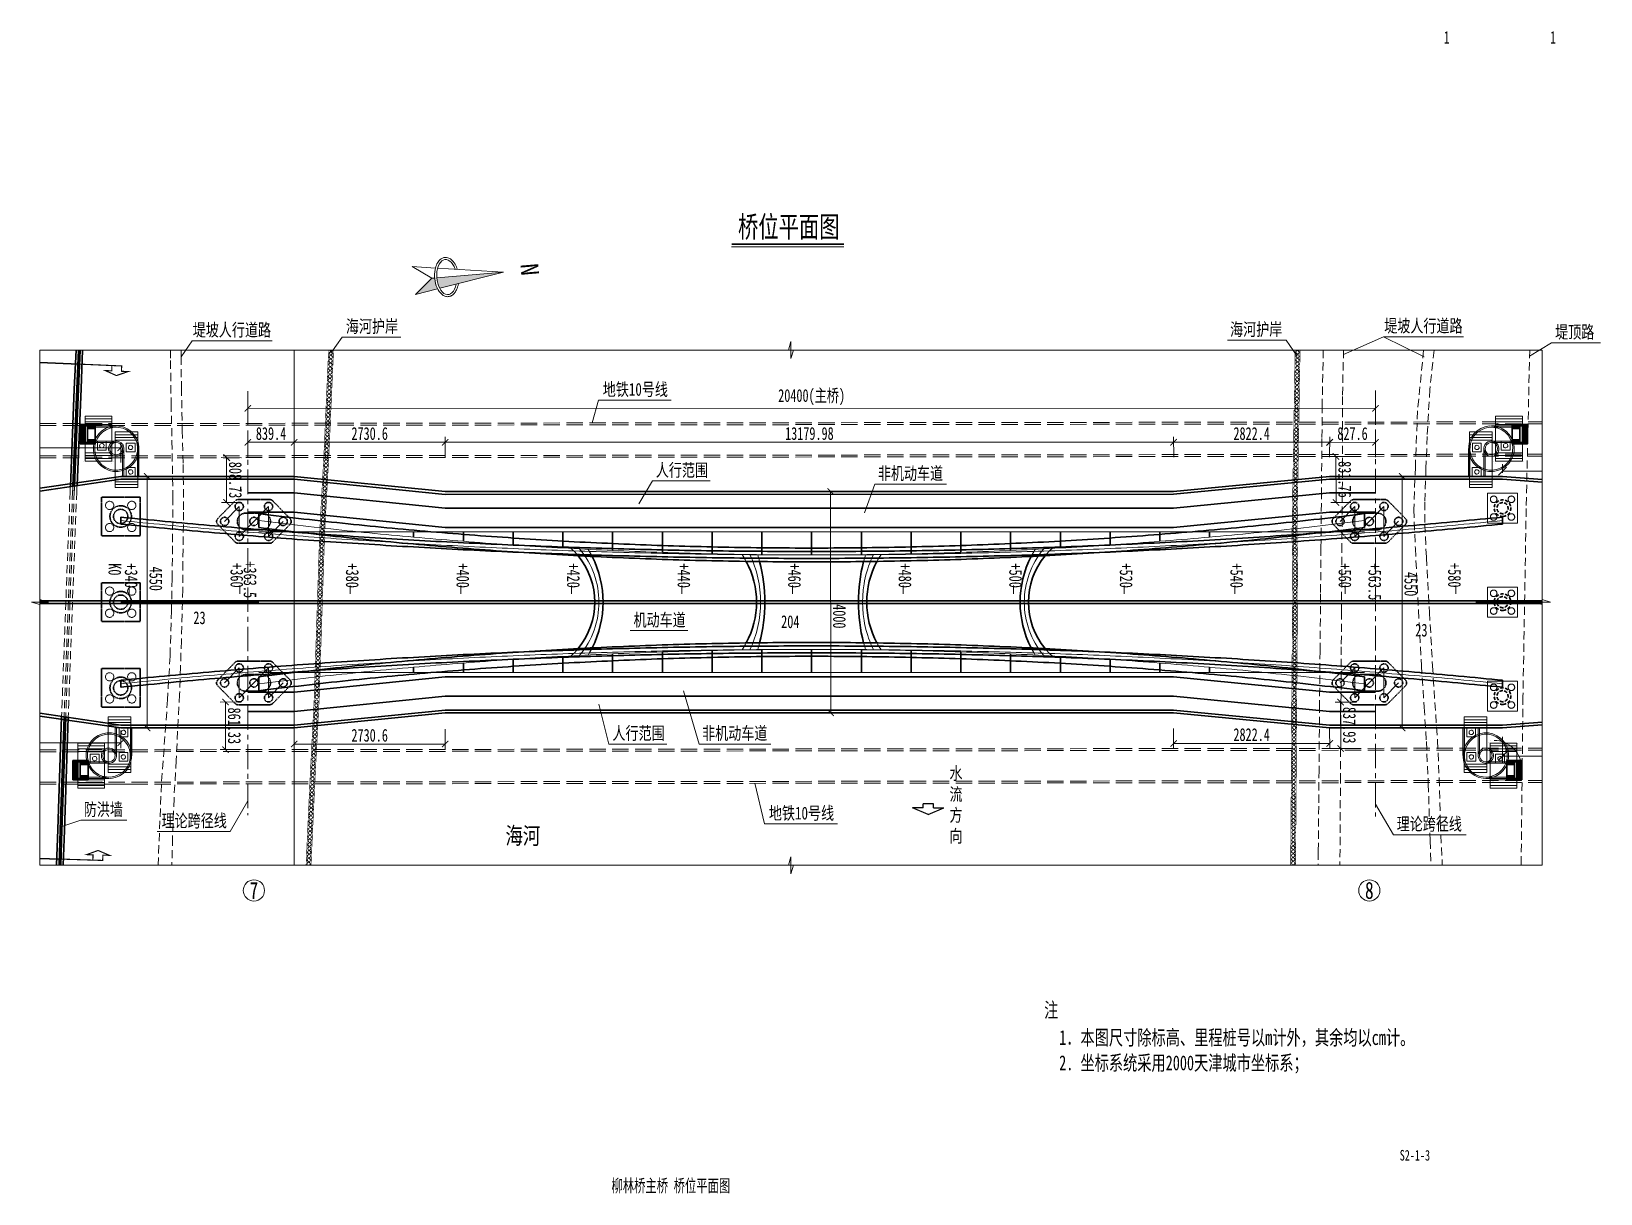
# Paper-space layout '方案一平面' of a CAD drawing. Extents: x 1460 to 1829, y -249 to 24.
# The model-space entities are those that its viewports show. They can reach past a viewport. Long polylines and large blocks are cut down to what shows.
import ezdxf
from ezdxf.enums import TextEntityAlignment as Align

# ---------------------------------------------------------------- set-up
doc = ezdxf.new("R2010")
doc.units = 0
doc.header["$PDMODE"] = 1
for name, pattern in [('( Dashed )', [0.75, 0.5, -0.25]), ('ACAD_ISO02W100', [15, 12, -3]), ('CENTER', [50.8, 31.75, -6.35, 6.35, -6.35]), ('CENTERX2', [4, 2.5, -0.5, 0.5, -0.5]), ('CONTINOUS', [0]), ('DASH', [0.35, 0.25, -0.1]), ('DASHED', [19.05, 12.7, -6.35]), ('HIDDEN', [0.375, 0.25, -0.125])]:
    doc.linetypes.add(name, pattern=pattern)
doc.layers.get('0').update_dxf_attribs({"lineweight": 15})
doc.layers.get('Defpoints').update_dxf_attribs({"color": 8, "lineweight": 15})
for name, color, linetype, lineweight in [('1_指北针', 7, 'Continuous', 15), ('1_道路中线', 7, 'Continuous', 15), ('3', 3, 'CONTINOUS', 25), ('_平面辅助线', 7, 'Continuous', 15), ('Dim', 4, 'Continuous', 15), ('中心线', 2, 'CENTERX2', 15), ('地铁', 4, 'Continuous', 15), ('工程界面', 7, 'Continuous', 15), ('文字', 7, 'Continuous', 15), ('标注', 3, 'Continuous', 15), ('标注线及字体', 2, 'Continuous', 15), ('桥 - 构造 - 轮廓虚线', 4, 'ACAD_ISO02W100', 30), ('桥 中心线', 5, 'CENTER', 15), ('桥 构造粗实', 1, 'Continuous', 30), ('桥－构造－轮廓实线', 4, 'Continuous', 30), ('结构', 1, 'Continuous', 15), ('虚线', 6, 'HIDDEN', 15), ('路名', 7, 'Continuous', 15), ('道路偏置线', 3, 'Continuous', 30)]:
    doc.layers.add(name, color=color, linetype=linetype, lineweight=lineweight)
doc.layers.add('车', color=4, linetype='Continuous')
doc.styles.add('111', font='仿宋_GB2312.TTF', dxfattribs={"width": 0.7})
doc.styles.add('BM_Anno', font='仿宋_GB2312.TTF', dxfattribs={"width": 0.7})
doc.styles.add('EICAD', font='仿宋_GB2312.TTF', dxfattribs={"width": 0.707, "height": 3})
doc.styles.add('fs', font='仿宋_GB2312.TTF', dxfattribs={"width": 0.7})
doc.styles.get("Standard").update_dxf_attribs({"font": '', "width": 0.7})
doc.styles.add('图号专用', font='仿宋_GB2312.TTF', dxfattribs={"width": 0.7})
doc.styles.get('Standard').set_extended_font_data('仿宋_GB2312')
doc.dimstyles.new('ISO-25', dxfattribs={"dimscale": 0, "dimtxt": 3, "dimasz": 1.5, "dimexe": 1.25, "dimexo": 0.625, "dimtad": 1, "dimlfac": 100, "dimdsep": 46, "dimtxsty": 'Standard', "dimblk": 'ARCHTICK', "dimcen": 2.5, "dimclrd": 256, "dimclrt": 256, "dimadec": 0, "dimazin": 0, "dimtfac": 1, "dimtmove": 0, "dimatfit": 3, "dimfxl": 3.5, "dimfxlon": 1, "dimlwd": -1, "dimlwe": -1, "dimarcsym": 0})

psp = doc.layouts.new('方案一平面')

# ---------------------------------------------------------------- texts
at = {"color": 0, "linetype": 'Continuous', "style": 'fs', "width": 0.65}
for s, p in [('1', (1793.06, 22.88)), ('1', (1818.06, 22.88)), ('柳林桥主桥 桥位平面图', (1610.56, -247.02))]:
    psp.add_text(s, height=3, dxfattribs=at).set_placement(p, align=Align.MIDDLE)
at = {"color": 0, "linetype": 'Continuous', "style": '图号专用', "width": 0.7}
psp.add_text('S2-1-3', height=2.5, dxfattribs=at).set_placement((1785.56, -239.92), align=Align.MIDDLE_CENTER)
at = {"layer": '文字', "linetype": 'DASHED', "style": 'BM_Anno', "width": 0.7}
for s, p in [('注', (1698.36, -207.53)), ('    1．本图尺寸除标高、里程桩号以m计外，其余均以cm计。', (1695.23, -213.99)), ('    2. 坐标系统采用2000天津城市坐标系；', (1695.23, -219.94))]:
    psp.add_text(s, height=3.5, dxfattribs=at).set_placement(p)
at = {"layer": '标注线及字体', "color": 0, "style": '111', "width": 0.7}
psp.add_text('桥位平面图', height=5, dxfattribs=at).set_placement((1638.3, -21.54), align=Align.MIDDLE)
at = {"layer": '路名', "color": 7, "style": 'EICAD', "width": 0.75}
for s, height, rotation, p in [('堤坡人行道路', 3, 360, (1507.32, -45.82)), ('海河护岸', 3, 360, (1540.27, -44.99)), ('海河护岸', 3, 0, (1748.23, -45.7)), ('堤坡人行道路', 3, 360, (1787.56, -44.87)), ('堤顶路', 3, 360, (1823.15, -46.32)), ('地铁10号线', 3, 360, (1602.21, -59.8)), ('人行范围', 3, 360, (1613.16, -78.79)), ('非机动车道', 3, 360, (1666.93, -79.54)), ('机动车道', 3, 360, (1607.92, -114)), ('人行范围', 3, 360, (1602.96, -140.64)), ('非机动车道', 3, 360, (1625.59, -140.64)), ('水', 3, 360, (1677.63, -150.08)), ('流', 3, 360, (1677.63, -154.99)), ('防洪墙', 3, 360, (1477.09, -158.55)), ('地铁10号线', 3, 360, (1641.29, -159.42)), ('方', 3, 360, (1677.63, -159.9)), ('理论跨径线', 3, 360, (1498.46, -161.22)), ('海河', 4, 360, (1575.76, -164.71)), ('理论跨径线', 3, 360, (1788.94, -161.97)), ('向', 3, 360, (1677.63, -164.81)), ('7', 4, 360, (1512.5, -177.67)), ('8', 4, 360, (1774.84, -177.67))]:
    psp.add_text(s, height=height, rotation=rotation, dxfattribs=at).set_placement(p, align=Align.MIDDLE)

msp = doc.modelspace()

# ---------------------------------------------------------------- texts
at = {"layer": '1_道路中线', "color": 3, "style": 'EICAD', "width": 0.707}
for s, height, p in [('25', 3, (498028.68798, 4327168.95462)), ('23', 2.3077, (498026.58047, 4327144.04361)), ('204', 2.3077, (498015.38644, 4327029.85288)), ('23', 2.3077, (498005.71428, 4326923.95631)), ('44', 3, (498004.98338, 4326888.76343))]:
    msp.add_text(s, height=height, rotation=85, dxfattribs=at).set_placement(p)
at = {"layer": '1_道路中线', "color": 3, "linetype": 'Continuous', "style": 'EICAD', "width": 0.707}
for s, p in [('+563.5', (498012.71082, 4327136.7392, 3.5478)), ('+363.5', (497995.16709, 4326934.01015)), ('K0', (497993.45272, 4326909.59764))]:
    msp.add_text(s, height=2.3077, rotation=355.1642047, dxfattribs=at).set_placement(p)
at = {"layer": '1_道路中线', "color": 3, "linetype": 'Continuous', "width": 7.0738216, "attachment_point": 1, "rotation": 355.1642047, "style": 'EICAD'}
for s, insert, char_height in [('\\f仿宋_GB2312|b0|i0|c134|p49;\\W0.7070000000;\\T1.0000000000;\\o\\l+600', (498015.84286, 4327173.92309), 3), ('\\f仿宋_GB2312|b0|i0|c134|p49;\\W0.7070000000;\\T1.0000000000;\\o\\l+580', (498014.03634, 4327153.40849), 2.3077), ('\\f仿宋_GB2312|b0|i0|c134|p49;\\W0.7070000000;\\T1.0000000000;\\o\\l+560', (498012.42592, 4327133.65647), 2.3077), ('\\f仿宋_GB2312|b0|i0|c134|p49;\\W0.7070000000;\\T1.0000000000;\\o\\l+540', (498010.78484, 4327114.13667), 2.3077), ('\\f仿宋_GB2312|b0|i0|c134|p49;\\W0.7070000000;\\T1.0000000000;\\o\\l+520', (498009.09883, 4327094.20786), 2.3077), ('\\f仿宋_GB2312|b0|i0|c134|p49;\\W0.7070000000;\\T1.0000000000;\\o\\l+500', (498007.41282, 4327074.27905), 2.3077), ('\\f仿宋_GB2312|b0|i0|c134|p49;\\W0.7070000000;\\T1.0000000000;\\o\\l+480', (498005.72681, 4327054.35024), 2.3077), ('\\f仿宋_GB2312|b0|i0|c134|p49;\\W0.7070000000;\\T1.0000000000;\\o\\l+460', (498004.04081, 4327034.42143), 2.3077), ('\\f仿宋_GB2312|b0|i0|c134|p49;\\W0.7070000000;\\T1.0000000000;\\o\\l+440', (498002.3548, 4327014.49263), 2.3077), ('\\f仿宋_GB2312|b0|i0|c134|p49;\\W0.7070000000;\\T1.0000000000;\\o\\l+420', (498000.66879, 4326994.56382), 2.3077), ('\\f仿宋_GB2312|b0|i0|c134|p49;\\W0.7070000000;\\T1.0000000000;\\o\\l+400', (497998.98278, 4326974.63501), 2.3077), ('\\f仿宋_GB2312|b0|i0|c134|p49;\\W0.7070000000;\\T1.0000000000;\\o\\l+380', (497997.29678, 4326954.7062), 2.3077), ('\\f仿宋_GB2312|b0|i0|c134|p49;\\W0.7070000000;\\T1.0000000000;\\o\\l+360', (497995.48346, 4326933.89354), 2.3077), ('\\f仿宋_GB2312|b0|i0|c134|p49;\\W0.7070000000;\\T1.0000000000;\\o\\l+340', (497993.92476, 4326914.84859), 2.3077), ('\\f仿宋_GB2312|b0|i0|c134|p49;\\W0.7070000000;\\T1.0000000000;\\o\\l+320', (497992.23875, 4326894.91978), 3)]:
    msp.add_mtext(s, dxfattribs=dict(at, insert=insert, char_height=char_height))

# ---------------------------------------------------------------- blocks, each defined once
blk = doc.blocks.new('Ei_COMPASS')
h = blk.add_hatch(color=256)
edge = h.paths.add_edge_path()
edge.add_ellipse((0, -3.53), major_axis=(-4.13, 0), ratio=0.562963, start_angle=450, end_angle=487.474)
edge.add_line((2.51, -5.38), (0, 9.9))
edge.add_line((0, 9.9), (0, -5.86))
edge = h.paths.add_edge_path()
edge.add_line((3.47, -11.18), (2.6, -5.88))
edge.add_spline(control_points=[(2.6, -5.88), (2.51, -5.92), (2.42, -5.95), (1.68, -6.21), (0.94, -6.34), (0.13, -6.36), (0.07, -6.36), (0, -6.36)], knot_values=[7.853979, 7.853979, 7.853979, 7.853979, 7.92519, 7.92519, 8.432397, 8.432397, 8.476679, 8.476679, 8.476679, 8.476679], degree=3, periodic=0)
edge.add_line((0, -6.36), (0, -7.06))
edge.add_line((0, -7.06), (3.47, -11.18))
for p, q in [((0, 9.9), (-2.26, -5.48)), ((2.51, -5.38), (0, 9.9)), ((0, -5.86), (0, 9.9)), ((-2.33, -5.98), (-3.13, -11.39)), ((-3.13, -11.39), (0, -7.06)), ((0, -7.06), (0, -6.36)), ((0, -7.06), (3.47, -11.18)), ((3.47, -11.18), (2.6, -5.88))]:
    blk.add_line(p, q)
blk.add_ellipse((0, -3.53), major_axis=(-4.13, 0), ratio=0.562963, start_param=5.125925, end_param=10.526186)
blk.add_open_spline([(-1.58, -0.87), (-2.02, -0.97), (-2.44, -1.1), (-3.31, -1.5), (-3.73, -1.79), (-4.25, -2.36), (-4.4, -2.59), (-4.58, -3.07), (-4.63, -3.3), (-4.63, -3.53), (-4.63, -3.74), (-4.59, -3.94), (-4.46, -4.34), (-4.36, -4.52), (-4, -5.02), (-3.67, -5.3), (-2.91, -5.77), (-2.46, -5.96), (-1.3, -6.28), (-0.55, -6.37), (0.94, -6.34), (1.68, -6.21), (2.98, -5.76), (3.54, -5.44), (4.16, -4.82), (4.33, -4.58), (4.57, -4.08), (4.63, -3.81), (4.63, -3.26), (4.57, -2.98), (4.33, -2.48), (4.16, -2.25), (3.75, -1.83), (3.5, -1.65), (2.8, -1.24), (2.31, -1.05), (1.78, -0.92)], degree=3, knots=[5.078001, 5.078001, 5.078001, 5.078001, 5.396701, 5.396701, 5.812103, 5.812103, 6.0663, 6.0663, 6.283185, 6.283185, 6.283185, 6.475955, 6.475955, 6.668724, 6.668724, 7.029889, 7.029889, 7.391053, 7.391053, 7.898261, 7.898261, 8.405468, 8.405468, 8.912676, 8.912676, 9.168696, 9.168696, 9.424717, 9.424717, 9.680737, 9.680737, 9.936758, 9.936758, 10.192778, 10.192778, 10.582092, 10.582092, 10.582092, 10.582092])
blk.add_text('N', height=4.2).set_placement((-0.14, 14), align=Align.CENTER)
blk = doc.blocks.new('A$C1F375032')
at = {"layer": '车', "ltscale": 1000}
for p, q in [((0, 0), (-2.52, 1.05)), ((-0.84, 1.05), (-2.52, 1.05)), ((-0.84, 1.05), (-0.84, 1.72)), ((-0.84, 1.72), (0.84, 1.72)), ((0, 0), (2.52, 1.05)), ((0.84, 1.05), (0.84, 1.72)), ((0.84, 1.05), (2.52, 1.05))]:
    blk.add_line(p, q, dxfattribs=at)
blk = doc.blocks.new('_ArchTick')
at = {"color": 0, "linetype": 'ByBlock', "const_width": 0.15}
blk.add_lwpolyline([(-0.5, -0.5), (0.5, 0.5)], dxfattribs=at)
blk = doc.blocks.new('*D24')
at = {"layer": '_平面辅助线'}
blk.add_line((497991.55, 4327040.87), (498031.41, 4327037.5), dxfattribs=at)
at = {"layer": '_平面辅助线', "color": 0}
for p, q in [((497991.59, 4327041.35), (497991.64, 4327041.83)), ((498031.45, 4327037.98), (498031.49, 4327038.45))]:
    blk.add_line(p, q, dxfattribs=at)
at = {"layer": 'Defpoints', "color": 0}
for p in [(497991.55, 4327040.87), (498031.41, 4327037.5), (498031.41, 4327037.5)]:
    blk.add_point(p, dxfattribs=at)
at = {"layer": '_平面辅助线', "xscale": 1.153846153846154, "yscale": 1.153846153846154, "zscale": 1.153846153846154}
for p, rotation in [((497991.55, 4327040.87), 175.1642046729775), ((498031.41, 4327037.5), 355.1642046729776)]:
    blk.add_blockref('_ArchTick', p, dxfattribs=dict(at, rotation=rotation))
at = {"layer": '_平面辅助线', "insert": (498014.17, 4327040.54), "char_height": 2.308, "attachment_point": 5, "rotation": 355.1642}
blk.add_mtext('4000', dxfattribs=at)
blk = doc.blocks.new('A$C6A8C09C9')
at = {"layer": '结构', "linetype": '( Dashed )', "lineweight": 30, "ltscale": 2}
for p, q in [((-3726, 3395), (-526, 6536)), ((525, 6536), (3725, 3395)), ((-3950, -2860), (-3950, 2860)), ((3950, 2860), (3950, -2860)), ((-1501, 1500, 0), (-1501, -1500, 0)), ((1499, -1500, 0), (1499, 1500, 0)), ((-526, -6536), (-3726, -3395)), ((3725, -3395), (525, -6536))]:
    blk.add_line(p, q, dxfattribs=at)
for centre in [(0, 5300), (-2700, 2650), (2700, 2650), (0, 0), (-2700, -2650), (2700, -2650), (0, -5300)]:
    blk.add_circle(centre, 750, dxfattribs=at)
for centre, radius, start, end in [((0, 6001), 750, 45.53546, 134.46454), ((-3200, 2860), 750, 134.46454, 180), ((-1, 1500, 0), 1500, 0, 180), ((3200, 2860), 750, 0, 45.53546), ((-1, -1500, 0), 1500, 180, 0), ((-3200, -2860), 750, 180, 225.53546), ((3200, -2860), 750, 314.46454, 0), ((0, -6001), 750, 225.53546, 314.46454)]:
    blk.add_arc(centre, radius, start, end, dxfattribs=at)
blk = doc.blocks.new('天津2000地铁')
at = {"layer": '地铁', "linetype": 'DASH', "ltscale": 20}
for p, q in [((-45.32, -448.01), (-12.33, -52.56)), ((-44.97, -448.04), (-11.98, -52.59)), ((-39.49, -448.5), (-6.5, -53.05)), ((-39.14, -448.53), (-6.15, -53.08)), ((45.78, -65.7), (45.86, -64.7)), ((45.86, -64.7), (45.95, -63.7)), ((46.13, -65.73), (46.21, -64.73)), ((46.21, -64.73), (46.29, -63.73)), ((51.61, -66.18), (51.69, -65.18)), ((51.69, -65.18), (51.78, -64.18)), ((51.96, -66.21), (52.04, -65.21)), ((52.04, -65.21), (52.12, -64.21)), ((45.53, -68.69), (45.62, -67.69)), ((45.62, -67.69), (45.7, -66.69)), ((45.7, -66.69), (45.78, -65.7)), ((45.88, -68.71), (45.96, -67.72)), ((45.96, -67.72), (46.05, -66.72)), ((46.05, -66.72), (46.13, -65.73)), ((51.45, -68.17), (51.53, -67.18)), ((51.53, -67.18), (51.61, -66.18)), ((51.79, -68.2), (51.88, -67.21)), ((51.88, -67.21), (51.96, -66.21)), ((45.28, -71.67), (45.37, -70.68)), ((45.37, -70.68), (45.45, -69.68)), ((45.45, -69.68), (45.53, -68.69)), ((45.63, -71.7), (45.72, -70.71)), ((45.72, -70.71), (45.8, -69.71)), ((45.8, -69.71), (45.88, -68.71)), ((51.2, -71.16), (51.28, -70.17)), ((51.28, -70.17), (51.36, -69.17)), ((51.36, -69.17), (51.45, -68.17)), ((51.55, -71.19), (51.63, -70.2)), ((51.63, -70.2), (51.71, -69.2)), ((51.71, -69.2), (51.79, -68.2)), ((13.48, -452.81), (45.12, -73.67)), ((13.83, -452.84), (45.47, -73.7)), ((45.12, -73.67), (45.2, -72.67)), ((45.2, -72.67), (45.28, -71.67)), ((45.47, -73.7), (45.55, -72.7)), ((45.55, -72.7), (45.63, -71.7)), ((50.95, -74.15), (51.03, -73.16)), ((51.03, -73.16), (51.11, -72.16)), ((51.11, -72.16), (51.2, -71.16)), ((51.3, -74.18), (51.38, -73.19)), ((51.38, -73.19), (51.46, -72.19)), ((51.46, -72.19), (51.55, -71.19)), ((19.31, -453.29), (50.95, -74.15)), ((19.66, -453.32), (51.3, -74.18))]:
    blk.add_line(p, q, dxfattribs=at)
blk = doc.blocks.new('A$C47811FC2')
at = {"color": 8}
for centre, radius, start, end in [((-52.41, 0), 13.18, 39.5723, 47.4842), ((-55.96, 0), 18.23, 26.9676, 31.6083), ((-25.58, 0), 15.61, 28.2011, 33.6013), ((-37.88, 0), 29.41, 14.4567, 16.9952), ((37.88, 0), 29.41, 163.0048, 165.5433), ((25.58, 0), 15.61, 146.3987, 151.7989), ((55.96, 0), 18.23, 148.3917, 153.0324), ((52.41, 0), 13.18, 132.5158, 140.4277), ((-52.41, 0), 13.18, 312.5158, 320.4277), ((-55.96, 0), 18.23, 328.3917, 333.0324), ((-25.58, 0), 15.61, 326.3987, 331.7989), ((-37.88, 0), 29.41, 343.0048, 345.5433), ((37.88, 0), 29.41, 194.4567, 196.9952), ((25.58, 0), 15.61, 208.2011, 213.6013), ((55.96, 0), 18.23, 206.9676, 211.6083), ((52.41, 0), 13.18, 219.5723, 227.4842)]:
    blk.add_arc(centre, radius, start, end, dxfattribs=at)
at = {"layer": '桥 中心线', "ltscale": 2500}
for p, q in [((100, 12.72), (-100, 12.72)), ((100, -12.72), (-100, -12.72))]:
    blk.add_line(p, q, dxfattribs=at)
at = {"layer": '桥 中心线', "ltscale": 2500, "flags": 128}
for points in [[(125, 14.76), (124, 14.66), (123, 14.56), (122, 14.46), (121, 14.37), (120, 14.27), (119, 14.18), (118, 14.08), (117, 13.99), (116, 13.89), (115, 13.8), (114, 13.71), (113, 13.62), (112, 13.53), (111, 13.44), (110, 13.35), (109, 13.27), (108, 13.18), (107, 13.1), (106, 13.01), (105, 12.93), (104, 12.84), (103, 12.76), (102, 12.68), (101, 12.6), (100, 12.52), (99, 12.44), (98, 12.36), (97, 12.28), (96, 12.21), (95, 12.13), (94, 12.06), (93, 11.98), (92, 11.91), (91, 11.83), (90, 11.76), (89, 11.69), (88, 11.62), (87, 11.55), (86, 11.48), (85, 11.41), (84, 11.35), (83, 11.28), (82, 11.21), (81, 11.15), (80, 11.09), (79, 11.02), (78, 10.96), (77, 10.9), (76, 10.84), (75, 10.78), (74, 10.72), (73, 10.66), (72, 10.6), (71, 10.54), (70, 10.49), (69, 10.43), (68, 10.38), (67, 10.33), (66, 10.27), (65, 10.22), (64, 10.17), (63, 10.12), (62, 10.07), (61, 10.02), (60, 9.97), (59, 9.92), (58, 9.88), (57, 9.83), (56, 9.79), (55, 9.74), (54, 9.7), (53, 9.66), (52, 9.61), (51, 9.57), (50, 9.53), (49, 9.49), (48, 9.46), (47, 9.42), (46, 9.38), (45, 9.34), (44, 9.31), (43, 9.27), (42, 9.24), (41, 9.21), (40, 9.17), (39, 9.14), (38, 9.11), (37, 9.08), (36, 9.05), (35, 9.03), (34, 9), (33, 8.97), (32, 8.95), (31, 8.92), (30, 8.9), (29, 8.87), (28, 8.85), (27, 8.83), (26, 8.81), (25, 8.79), (24, 8.77), (23, 8.75), (22, 8.73), (21, 8.71), (20, 8.7), (19, 8.68), (18, 8.67), (17, 8.65), (16, 8.64), (15, 8.63), (14, 8.62), (13, 8.61), (12, 8.6), (11, 8.59), (10, 8.58), (9, 8.57), (8, 8.56), (7, 8.56), (6, 8.55), (5, 8.55), (4, 8.54), (3, 8.54), (2, 8.54), (1, 8.54), (0, 8.54), (-1, 8.54), (-2, 8.54), (-3, 8.54), (-4, 8.54), (-5, 8.55), (-6, 8.55), (-7, 8.56), (-8, 8.56), (-9, 8.57), (-10, 8.58), (-11, 8.59), (-12, 8.6), (-13, 8.61), (-14, 8.62), (-15, 8.63), (-16, 8.64), (-17, 8.65), (-18, 8.67), (-19, 8.68), (-20, 8.7), (-21, 8.71), (-22, 8.73), (-23, 8.75), (-24, 8.77), (-25, 8.79), (-26, 8.81), (-27, 8.83), (-28, 8.85), (-29, 8.87), (-30, 8.9), (-31, 8.92), (-32, 8.95), (-33, 8.97), (-34, 9), (-35, 9.03), (-36, 9.05), (-37, 9.08), (-38, 9.11), (-39, 9.14), (-40, 9.17), (-41, 9.21), (-42, 9.24), (-43, 9.27), (-44, 9.31), (-45, 9.34), (-46, 9.38), (-47, 9.42), (-48, 9.46), (-49, 9.49), (-50, 9.53), (-51, 9.57), (-52, 9.61), (-53, 9.66), (-54, 9.7), (-55, 9.74), (-56, 9.79), (-57, 9.83), (-58, 9.88), (-59, 9.92), (-60, 9.97), (-61, 10.02), (-62, 10.07), (-63, 10.12), (-64, 10.17), (-65, 10.22), (-66, 10.27), (-67, 10.33), (-68, 10.38), (-69, 10.43), (-70, 10.49), (-71, 10.54), (-72, 10.6), (-73, 10.66), (-74, 10.72), (-75, 10.78), (-76, 10.84), (-77, 10.9), (-78, 10.96), (-79, 11.02), (-80, 11.09), (-81, 11.15), (-82, 11.21), (-83, 11.28), (-84, 11.35), (-85, 11.41), (-86, 11.48), (-87, 11.55), (-88, 11.62), (-89, 11.69), (-90, 11.76), (-91, 11.83), (-92, 11.91), (-93, 11.98), (-94, 12.06), (-95, 12.13), (-96, 12.21), (-97, 12.28), (-98, 12.36), (-99, 12.44), (-100, 12.52), (-101, 12.6), (-102, 12.68), (-103, 12.76), (-104, 12.84), (-105, 12.93), (-106, 13.01), (-107, 13.1), (-108, 13.18), (-109, 13.27), (-110, 13.35), (-111, 13.44), (-112, 13.53), (-113, 13.62), (-114, 13.71), (-115, 13.8), (-116, 13.89), (-117, 13.99), (-118, 14.08), (-119, 14.18), (-120, 14.27), (-121, 14.37), (-122, 14.46), (-123, 14.56), (-124, 14.66), (-125, 14.76)], [(-100, 14.76), (-99, 14.63), (-98, 14.51), (-97, 14.39), (-96, 14.27), (-95, 14.15), (-94, 14.03), (-93, 13.92), (-92, 13.8), (-91, 13.69), (-90, 13.58), (-89, 13.46), (-88, 13.35), (-87, 13.25), (-86, 13.14), (-85, 13.03), (-84, 12.93), (-83, 12.82), (-82, 12.72), (-81, 12.62), (-80, 12.52), (-79, 12.42), (-78, 12.32), (-77, 12.23), (-76, 12.13), (-75, 12.04), (-74, 11.94), (-73, 11.85), (-72, 11.76), (-71, 11.67), (-70, 11.59), (-69, 11.5), (-68, 11.41), (-67, 11.33), (-66, 11.25), (-65, 11.17), (-64, 11.09), (-63, 11.01), (-62, 10.93), (-61, 10.85), (-60, 10.78), (-59, 10.7), (-58, 10.63), (-57, 10.56), (-56, 10.49), (-55, 10.42), (-54, 10.35), (-53, 10.29), (-52, 10.22), (-51, 10.16), (-50, 10.09), (-49, 10.03), (-48, 9.97), (-47, 9.91), (-46, 9.85), (-45, 9.8), (-44, 9.74), (-43, 9.69), (-42, 9.64), (-41, 9.58), (-40, 9.53), (-39, 9.48), (-38, 9.44), (-37, 9.39), (-36, 9.34), (-35, 9.3), (-34, 9.26), (-33, 9.22), (-32, 9.17), (-31, 9.14), (-30, 9.1), (-29, 9.06), (-28, 9.03), (-27, 8.99), (-26, 8.96), (-25, 8.93), (-24, 8.9), (-23, 8.87), (-22, 8.84), (-21, 8.81), (-20, 8.79), (-19, 8.76), (-18, 8.74), (-17, 8.72), (-16, 8.7), (-15, 8.68), (-14, 8.66), (-13, 8.64), (-12, 8.63), (-11, 8.61), (-10, 8.6), (-9, 8.59), (-8, 8.58), (-7, 8.57), (-6, 8.56), (-5, 8.55), (-4, 8.55), (-3, 8.54), (-2, 8.54), (-1, 8.54), (0, 8.54), (1, 8.54), (2, 8.54), (3, 8.54), (4, 8.55), (5, 8.55), (6, 8.56), (7, 8.57), (8, 8.58), (9, 8.59), (10, 8.6), (11, 8.61), (12, 8.63), (13, 8.64), (14, 8.66), (15, 8.68), (16, 8.7), (17, 8.72), (18, 8.74), (19, 8.76), (20, 8.79), (21, 8.81), (22, 8.84), (23, 8.87), (24, 8.9), (25, 8.93), (26, 8.96), (27, 8.99), (28, 9.03), (29, 9.06), (30, 9.1), (31, 9.14), (32, 9.17), (33, 9.22), (34, 9.26), (35, 9.3), (36, 9.34), (37, 9.39), (38, 9.44), (39, 9.48), (40, 9.53), (41, 9.58), (42, 9.64), (43, 9.69), (44, 9.74), (45, 9.8), (46, 9.85), (47, 9.91), (48, 9.97), (49, 10.03), (50, 10.09), (51, 10.16), (52, 10.22), (53, 10.29), (54, 10.35), (55, 10.42), (56, 10.49), (57, 10.56), (58, 10.63), (59, 10.7), (60, 10.78), (61, 10.85), (62, 10.93), (63, 11.01), (64, 11.09), (65, 11.17), (66, 11.25), (67, 11.33), (68, 11.41), (69, 11.5), (70, 11.59), (71, 11.67), (72, 11.76), (73, 11.85), (74, 11.94), (75, 12.04), (76, 12.13), (77, 12.23), (78, 12.32), (79, 12.42), (80, 12.52), (81, 12.62), (82, 12.72), (83, 12.82), (84, 12.93), (85, 13.03), (86, 13.14), (87, 13.25), (88, 13.35), (89, 13.46), (90, 13.58), (91, 13.69), (92, 13.8), (93, 13.92), (94, 14.03), (95, 14.15), (96, 14.27), (97, 14.39), (98, 14.51), (99, 14.63), (100, 14.76)], [(125, -14.76), (124, -14.66), (123, -14.56), (122, -14.46), (121, -14.37), (120, -14.27), (119, -14.18), (118, -14.08), (117, -13.99), (116, -13.89), (115, -13.8), (114, -13.71), (113, -13.62), (112, -13.53), (111, -13.44), (110, -13.35), (109, -13.27), (108, -13.18), (107, -13.1), (106, -13.01), (105, -12.93), (104, -12.84), (103, -12.76), (102, -12.68), (101, -12.6), (100, -12.52), (99, -12.44), (98, -12.36), (97, -12.28), (96, -12.21), (95, -12.13), (94, -12.06), (93, -11.98), (92, -11.91), (91, -11.83), (90, -11.76), (89, -11.69), (88, -11.62), (87, -11.55), (86, -11.48), (85, -11.41), (84, -11.35), (83, -11.28), (82, -11.21), (81, -11.15), (80, -11.09), (79, -11.02), (78, -10.96), (77, -10.9), (76, -10.84), (75, -10.78), (74, -10.72), (73, -10.66), (72, -10.6), (71, -10.54), (70, -10.49), (69, -10.43), (68, -10.38), (67, -10.33), (66, -10.27), (65, -10.22), (64, -10.17), (63, -10.12), (62, -10.07), (61, -10.02), (60, -9.97), (59, -9.92), (58, -9.88), (57, -9.83), (56, -9.79), (55, -9.74), (54, -9.7), (53, -9.66), (52, -9.61), (51, -9.57), (50, -9.53), (49, -9.49), (48, -9.46), (47, -9.42), (46, -9.38), (45, -9.34), (44, -9.31), (43, -9.27), (42, -9.24), (41, -9.21), (40, -9.17), (39, -9.14), (38, -9.11), (37, -9.08), (36, -9.05), (35, -9.03), (34, -9), (33, -8.97), (32, -8.95), (31, -8.92), (30, -8.9), (29, -8.87), (28, -8.85), (27, -8.83), (26, -8.81), (25, -8.79), (24, -8.77), (23, -8.75), (22, -8.73), (21, -8.71), (20, -8.7), (19, -8.68), (18, -8.67), (17, -8.65), (16, -8.64), (15, -8.63), (14, -8.62), (13, -8.61), (12, -8.6), (11, -8.59), (10, -8.58), (9, -8.57), (8, -8.56), (7, -8.56), (6, -8.55), (5, -8.55), (4, -8.54), (3, -8.54), (2, -8.54), (1, -8.54), (0, -8.54), (-1, -8.54), (-2, -8.54), (-3, -8.54), (-4, -8.54), (-5, -8.55), (-6, -8.55), (-7, -8.56), (-8, -8.56), (-9, -8.57), (-10, -8.58), (-11, -8.59), (-12, -8.6), (-13, -8.61), (-14, -8.62), (-15, -8.63), (-16, -8.64), (-17, -8.65), (-18, -8.67), (-19, -8.68), (-20, -8.7), (-21, -8.71), (-22, -8.73), (-23, -8.75), (-24, -8.77), (-25, -8.79), (-26, -8.81), (-27, -8.83), (-28, -8.85), (-29, -8.87), (-30, -8.9), (-31, -8.92), (-32, -8.95), (-33, -8.97), (-34, -9), (-35, -9.03), (-36, -9.05), (-37, -9.08), (-38, -9.11), (-39, -9.14), (-40, -9.17), (-41, -9.21), (-42, -9.24), (-43, -9.27), (-44, -9.31), (-45, -9.34), (-46, -9.38), (-47, -9.42), (-48, -9.46), (-49, -9.49), (-50, -9.53), (-51, -9.57), (-52, -9.61), (-53, -9.66), (-54, -9.7), (-55, -9.74), (-56, -9.79), (-57, -9.83), (-58, -9.88), (-59, -9.92), (-60, -9.97), (-61, -10.02), (-62, -10.07), (-63, -10.12), (-64, -10.17), (-65, -10.22), (-66, -10.27), (-67, -10.33), (-68, -10.38), (-69, -10.43), (-70, -10.49), (-71, -10.54), (-72, -10.6), (-73, -10.66), (-74, -10.72), (-75, -10.78), (-76, -10.84), (-77, -10.9), (-78, -10.96), (-79, -11.02), (-80, -11.09), (-81, -11.15), (-82, -11.21), (-83, -11.28), (-84, -11.35), (-85, -11.41), (-86, -11.48), (-87, -11.55), (-88, -11.62), (-89, -11.69), (-90, -11.76), (-91, -11.83), (-92, -11.91), (-93, -11.98), (-94, -12.06), (-95, -12.13), (-96, -12.21), (-97, -12.28), (-98, -12.36), (-99, -12.44), (-100, -12.52), (-101, -12.6), (-102, -12.68), (-103, -12.76), (-104, -12.84), (-105, -12.93), (-106, -13.01), (-107, -13.1), (-108, -13.18), (-109, -13.27), (-110, -13.35), (-111, -13.44), (-112, -13.53), (-113, -13.62), (-114, -13.71), (-115, -13.8), (-116, -13.89), (-117, -13.99), (-118, -14.08), (-119, -14.18), (-120, -14.27), (-121, -14.37), (-122, -14.46), (-123, -14.56), (-124, -14.66), (-125, -14.76)], [(-100, -14.76), (-99, -14.63), (-98, -14.51), (-97, -14.39), (-96, -14.27), (-95, -14.15), (-94, -14.03), (-93, -13.92), (-92, -13.8), (-91, -13.69), (-90, -13.58), (-89, -13.46), (-88, -13.35), (-87, -13.25), (-86, -13.14), (-85, -13.03), (-84, -12.93), (-83, -12.82), (-82, -12.72), (-81, -12.62), (-80, -12.52), (-79, -12.42), (-78, -12.32), (-77, -12.23), (-76, -12.13), (-75, -12.04), (-74, -11.94), (-73, -11.85), (-72, -11.76), (-71, -11.67), (-70, -11.59), (-69, -11.5), (-68, -11.41), (-67, -11.33), (-66, -11.25), (-65, -11.17), (-64, -11.09), (-63, -11.01), (-62, -10.93), (-61, -10.85), (-60, -10.78), (-59, -10.7), (-58, -10.63), (-57, -10.56), (-56, -10.49), (-55, -10.42), (-54, -10.35), (-53, -10.29), (-52, -10.22), (-51, -10.16), (-50, -10.09), (-49, -10.03), (-48, -9.97), (-47, -9.91), (-46, -9.85), (-45, -9.8), (-44, -9.74), (-43, -9.69), (-42, -9.64), (-41, -9.58), (-40, -9.53), (-39, -9.48), (-38, -9.44), (-37, -9.39), (-36, -9.34), (-35, -9.3), (-34, -9.26), (-33, -9.22), (-32, -9.17), (-31, -9.14), (-30, -9.1), (-29, -9.06), (-28, -9.03), (-27, -8.99), (-26, -8.96), (-25, -8.93), (-24, -8.9), (-23, -8.87), (-22, -8.84), (-21, -8.81), (-20, -8.79), (-19, -8.76), (-18, -8.74), (-17, -8.72), (-16, -8.7), (-15, -8.68), (-14, -8.66), (-13, -8.64), (-12, -8.63), (-11, -8.61), (-10, -8.6), (-9, -8.59), (-8, -8.58), (-7, -8.57), (-6, -8.56), (-5, -8.55), (-4, -8.55), (-3, -8.54), (-2, -8.54), (-1, -8.54), (0, -8.54), (1, -8.54), (2, -8.54), (3, -8.54), (4, -8.55), (5, -8.55), (6, -8.56), (7, -8.57), (8, -8.58), (9, -8.59), (10, -8.6), (11, -8.61), (12, -8.63), (13, -8.64), (14, -8.66), (15, -8.68), (16, -8.7), (17, -8.72), (18, -8.74), (19, -8.76), (20, -8.79), (21, -8.81), (22, -8.84), (23, -8.87), (24, -8.9), (25, -8.93), (26, -8.96), (27, -8.99), (28, -9.03), (29, -9.06), (30, -9.1), (31, -9.14), (32, -9.17), (33, -9.22), (34, -9.26), (35, -9.3), (36, -9.34), (37, -9.39), (38, -9.44), (39, -9.48), (40, -9.53), (41, -9.58), (42, -9.64), (43, -9.69), (44, -9.74), (45, -9.8), (46, -9.85), (47, -9.91), (48, -9.97), (49, -10.03), (50, -10.09), (51, -10.16), (52, -10.22), (53, -10.29), (54, -10.35), (55, -10.42), (56, -10.49), (57, -10.56), (58, -10.63), (59, -10.7), (60, -10.78), (61, -10.85), (62, -10.93), (63, -11.01), (64, -11.09), (65, -11.17), (66, -11.25), (67, -11.33), (68, -11.41), (69, -11.5), (70, -11.59), (71, -11.67), (72, -11.76), (73, -11.85), (74, -11.94), (75, -12.04), (76, -12.13), (77, -12.23), (78, -12.32), (79, -12.42), (80, -12.52), (81, -12.62), (82, -12.72), (83, -12.82), (84, -12.93), (85, -13.03), (86, -13.14), (87, -13.25), (88, -13.35), (89, -13.46), (90, -13.58), (91, -13.69), (92, -13.8), (93, -13.92), (94, -14.03), (95, -14.15), (96, -14.27), (97, -14.39), (98, -14.51), (99, -14.63), (100, -14.76)]]:
    blk.add_lwpolyline(points, dxfattribs=at)
at = {"layer": '桥 中心线', "ltscale": 2500}
for centre, radius, start, end in [((-53.48, 0), 15, 320.0374, 39.9626), ((-29.22, 0), 20, 334.4826, 25.5174), ((29.22, 0), 20, 154.4826, 205.5174), ((53.48, 0), 15, 140.0374, 219.9626)]:
    blk.add_arc(centre, radius, start, end, dxfattribs=at)
at = {"layer": '桥 构造粗实', "color": 3}
for p, q in [((-125, 15.39), (-125, 14.13)), ((-100, 16.02), (-100, 13.5)), ((100, 16.02), (100, 13.5)), ((125, 15.39), (125, 14.13)), ((-125, -14.13), (-125, -15.39)), ((-100, -13.5), (-100, -16.02)), ((100, -13.5), (100, -16.02)), ((125, -14.13), (125, -15.39))]:
    blk.add_line(p, q, dxfattribs=at)
at = {"layer": '桥 构造粗实'}
for p, q in [((-81, 12.72), (-81, 12.62)), ((-72, 12.72), (-72, 11.76)), ((-63, 12.72), (-63, 11.01)), ((-54, 12.72), (-54, 10.35)), ((-45, 12.72), (-45, 9.8)), ((-36, 12.72), (-36, 9.34)), ((-27, 12.72), (-27, 8.99)), ((-18, 12.72), (-18, 8.74)), ((-9, 12.72), (-9, 8.59)), ((0, 12.72), (0, 8.54)), ((9, 12.72), (9, 8.59)), ((18, 12.72), (18, 8.74)), ((27, 12.72), (27, 8.99)), ((36, 12.72), (36, 9.34)), ((45, 12.72), (45, 9.8)), ((54, 12.72), (54, 10.35)), ((63, 12.72), (63, 11.01)), ((72, 12.72), (72, 11.76)), ((81, 12.72), (81, 12.62)), ((-63, -12.72), (-63, -11.01)), ((-54, -12.72), (-54, -10.35)), ((-45, -12.72), (-45, -9.8)), ((-36, -12.72), (-36, -9.34)), ((-27, -12.72), (-27, -8.99)), ((-18, -12.72), (-18, -8.74)), ((-9, -12.72), (-9, -8.59)), ((0, -12.72), (0, -8.54)), ((9, -12.72), (9, -8.59)), ((18, -12.72), (18, -8.74)), ((27, -12.72), (27, -8.99)), ((36, -12.72), (36, -9.34)), ((45, -12.72), (45, -9.8)), ((54, -12.72), (54, -10.35)), ((63, -12.72), (63, -11.01)), ((-81, -12.72), (-81, -12.62)), ((-72, -12.72), (-72, -11.76)), ((72, -12.72), (72, -11.76)), ((81, -12.72), (81, -12.62))]:
    blk.add_line(p, q, dxfattribs=at)
at = {"layer": '桥 构造粗实', "color": 3}
for points in [[(125, 15.39), (124.94, 15.38), (123.94, 15.28), (122.94, 15.18), (121.94, 15.09), (120.94, 14.99), (119.94, 14.89), (118.94, 14.8), (117.94, 14.7), (116.94, 14.61), (115.94, 14.52), (114.94, 14.43), (113.94, 14.33), (112.94, 14.24), (111.94, 14.15), (110.94, 14.07), (109.95, 13.98), (108.95, 13.89), (107.95, 13.8), (106.95, 13.72), (105.95, 13.63), (104.95, 13.55), (103.95, 13.47), (102.95, 13.38), (101.95, 13.3), (100.95, 13.22), (99.95, 13.14), (98.95, 13.06), (97.95, 12.98), (96.95, 12.91), (95.95, 12.83), (94.95, 12.75), (93.95, 12.68), (92.95, 12.6), (91.95, 12.53), (90.95, 12.46), (89.96, 12.39), (88.96, 12.31), (87.96, 12.24), (86.96, 12.17), (85.96, 12.11), (84.96, 12.04), (83.96, 11.97), (82.96, 11.9), (81.96, 11.84), (80.96, 11.77), (79.96, 11.71), (78.96, 11.65), (77.96, 11.58), (76.96, 11.52), (75.96, 11.46), (74.96, 11.4), (73.96, 11.34), (72.96, 11.28), (71.96, 11.23), (70.96, 11.17), (69.96, 11.11), (68.97, 11.06), (67.97, 11), (66.97, 10.95), (65.97, 10.9), (64.97, 10.84), (63.97, 10.79), (62.97, 10.74), (61.97, 10.69), (60.97, 10.64), (59.97, 10.6), (58.97, 10.55), (57.97, 10.5), (56.97, 10.46), (55.97, 10.41), (54.97, 10.37), (53.97, 10.32), (52.97, 10.28), (51.97, 10.24), (50.97, 10.2), (49.97, 10.16), (48.98, 10.12), (47.98, 10.08), (46.98, 10.04), (45.98, 10), (44.98, 9.97), (43.98, 9.93), (42.98, 9.9), (41.98, 9.86), (40.98, 9.83), (39.98, 9.8), (38.98, 9.77), (37.98, 9.74), (36.98, 9.71), (35.98, 9.68), (34.98, 9.65), (33.98, 9.62), (32.98, 9.6), (31.98, 9.57), (30.98, 9.55), (29.98, 9.52), (28.99, 9.5), (27.99, 9.47), (26.99, 9.45), (25.99, 9.43), (24.99, 9.41), (23.99, 9.39), (22.99, 9.37), (21.99, 9.36), (20.99, 9.34), (19.99, 9.32), (18.99, 9.31), (17.99, 9.29), (16.99, 9.28), (15.99, 9.26), (14.99, 9.25), (13.99, 9.24), (12.99, 9.23), (11.99, 9.22), (10.99, 9.21), (9.99, 9.2), (9, 9.2), (8, 9.19), (7, 9.18), (6, 9.18), (5, 9.17), (4, 9.17), (3, 9.17), (2, 9.16), (1, 9.16), (0, 9.16), (-1, 9.16), (-2, 9.16), (-3, 9.17), (-4, 9.17), (-5, 9.17), (-6, 9.18), (-7, 9.18), (-8, 9.19), (-9, 9.2), (-10, 9.2), (-10.99, 9.21), (-11.99, 9.22), (-12.99, 9.23), (-13.99, 9.24), (-14.99, 9.25), (-15.99, 9.26), (-16.99, 9.28), (-17.99, 9.29), (-18.99, 9.31), (-19.99, 9.32), (-20.99, 9.34), (-21.99, 9.36), (-22.99, 9.37), (-23.99, 9.39), (-24.99, 9.41), (-25.99, 9.43), (-26.99, 9.45), (-27.99, 9.47), (-28.99, 9.5), (-29.99, 9.52), (-30.98, 9.55), (-31.98, 9.57), (-32.98, 9.6), (-33.98, 9.62), (-34.98, 9.65), (-35.98, 9.68), (-36.98, 9.71), (-37.98, 9.74), (-38.98, 9.77), (-39.98, 9.8), (-40.98, 9.83), (-41.98, 9.86), (-42.98, 9.9), (-43.98, 9.93), (-44.98, 9.97), (-45.98, 10), (-46.98, 10.04), (-47.98, 10.08), (-48.98, 10.12), (-49.98, 10.16), (-50.97, 10.2), (-51.97, 10.24), (-52.97, 10.28), (-53.97, 10.32), (-54.97, 10.37), (-55.97, 10.41), (-56.97, 10.46), (-57.97, 10.5), (-58.97, 10.55), (-59.97, 10.6), (-60.97, 10.64), (-61.97, 10.69), (-62.97, 10.74), (-63.97, 10.79), (-64.97, 10.84), (-65.97, 10.9), (-66.97, 10.95), (-67.97, 11), (-68.97, 11.06), (-69.97, 11.11), (-70.96, 11.17), (-71.96, 11.23), (-72.96, 11.28), (-73.96, 11.34), (-74.96, 11.4), (-75.96, 11.46), (-76.96, 11.52), (-77.96, 11.58), (-78.96, 11.65), (-79.96, 11.71), (-80.96, 11.77), (-81.96, 11.84), (-82.96, 11.9), (-83.96, 11.97), (-84.96, 12.04), (-85.96, 12.11), (-86.96, 12.17), (-87.96, 12.24), (-88.96, 12.31), (-89.96, 12.39), (-90.96, 12.46), (-91.95, 12.53), (-92.95, 12.6), (-93.95, 12.68), (-94.95, 12.75), (-95.95, 12.83), (-96.95, 12.91), (-97.95, 12.98), (-98.95, 13.06), (-99.95, 13.14), (-100.95, 13.22), (-101.95, 13.3), (-102.95, 13.38), (-103.95, 13.47), (-104.95, 13.55), (-105.95, 13.63), (-106.95, 13.72), (-107.95, 13.8), (-108.95, 13.89), (-109.95, 13.98), (-110.95, 14.07), (-111.94, 14.15), (-112.94, 14.24), (-113.94, 14.33), (-114.94, 14.43), (-115.94, 14.52), (-116.94, 14.61), (-117.94, 14.7), (-118.94, 14.8), (-119.94, 14.89), (-120.94, 14.99), (-121.94, 15.09), (-122.94, 15.18), (-123.94, 15.28), (-124.94, 15.38), (-125, 15.39)], [(-100, 16.02), (-98.85, 15.88), (-97.85, 15.75), (-96.85, 15.63), (-95.85, 15.51), (-94.85, 15.39), (-93.85, 15.28), (-92.86, 15.16), (-91.86, 15.04), (-90.86, 14.93), (-89.86, 14.82), (-88.86, 14.71), (-87.86, 14.6), (-86.87, 14.49), (-85.87, 14.38), (-84.87, 14.28), (-83.87, 14.17), (-82.87, 14.07), (-81.87, 13.96), (-80.87, 13.86), (-79.88, 13.76), (-78.88, 13.66), (-77.88, 13.57), (-76.88, 13.47), (-75.88, 13.38), (-74.88, 13.28), (-73.89, 13.19), (-72.89, 13.1), (-71.89, 13.01), (-70.89, 12.92), (-69.89, 12.83), (-68.89, 12.74), (-67.89, 12.66), (-66.9, 12.58), (-65.9, 12.49), (-64.9, 12.41), (-63.9, 12.33), (-62.9, 12.25), (-61.9, 12.18), (-60.91, 12.1), (-59.91, 12.02), (-58.91, 11.95), (-57.91, 11.88), (-56.91, 11.81), (-55.91, 11.74), (-54.91, 11.67), (-53.92, 11.6), (-52.92, 11.53), (-51.92, 11.47), (-50.92, 11.4), (-49.92, 11.34), (-48.92, 11.28), (-47.93, 11.22), (-46.93, 11.16), (-45.93, 11.1), (-44.93, 11.05), (-43.93, 10.99), (-42.93, 10.94), (-41.93, 10.88), (-40.94, 10.83), (-39.94, 10.78), (-38.94, 10.73), (-37.94, 10.68), (-36.94, 10.64), (-35.94, 10.59), (-34.95, 10.55), (-33.95, 10.51), (-32.95, 10.46), (-31.95, 10.42), (-30.95, 10.38), (-29.95, 10.35), (-28.95, 10.31), (-27.96, 10.27), (-26.96, 10.24), (-25.96, 10.21), (-24.96, 10.18), (-23.96, 10.15), (-22.96, 10.12), (-21.97, 10.09), (-20.97, 10.06), (-19.97, 10.04), (-18.97, 10.01), (-17.97, 9.99), (-16.97, 9.97), (-15.98, 9.95), (-14.98, 9.93), (-13.98, 9.91), (-12.98, 9.89), (-11.98, 9.88), (-10.98, 9.86), (-9.98, 9.85), (-8.99, 9.84), (-7.99, 9.83), (-6.99, 9.82), (-5.99, 9.81), (-4.99, 9.8), (-3.99, 9.8), (-3, 9.79), (-2, 9.79), (-1, 9.79), (0, 9.79), (1, 9.79), (2, 9.79), (3, 9.79), (3.99, 9.8), (4.99, 9.8), (5.99, 9.81), (6.99, 9.82), (7.99, 9.83), (8.99, 9.84), (9.98, 9.85), (10.98, 9.86), (11.98, 9.88), (12.98, 9.89), (13.98, 9.91), (14.98, 9.93), (15.98, 9.95), (16.97, 9.97), (17.97, 9.99), (18.97, 10.01), (19.97, 10.04), (20.97, 10.06), (21.97, 10.09), (22.96, 10.12), (23.96, 10.15), (24.96, 10.18), (25.96, 10.21), (26.96, 10.24), (27.96, 10.27), (28.95, 10.31), (29.95, 10.35), (30.95, 10.38), (31.95, 10.42), (32.95, 10.46), (33.95, 10.51), (34.95, 10.55), (35.94, 10.59), (36.94, 10.64), (37.94, 10.68), (38.94, 10.73), (39.94, 10.78), (40.94, 10.83), (41.93, 10.88), (42.93, 10.94), (43.93, 10.99), (44.93, 11.05), (45.93, 11.1), (46.93, 11.16), (47.93, 11.22), (48.92, 11.28), (49.92, 11.34), (50.92, 11.4), (51.92, 11.47), (52.92, 11.53), (53.92, 11.6), (54.91, 11.67), (55.91, 11.74), (56.91, 11.81), (57.91, 11.88), (58.91, 11.95), (59.91, 12.02), (60.91, 12.1), (61.9, 12.18), (62.9, 12.25), (63.9, 12.33), (64.9, 12.41), (65.9, 12.49), (66.9, 12.58), (67.89, 12.66), (68.89, 12.74), (69.89, 12.83), (70.89, 12.92), (71.89, 13.01), (72.89, 13.1), (73.89, 13.19), (74.88, 13.28), (75.88, 13.38), (76.88, 13.47), (77.88, 13.57), (78.88, 13.66), (79.88, 13.76), (80.87, 13.86), (81.87, 13.96), (82.87, 14.07), (83.87, 14.17), (84.87, 14.28), (85.87, 14.38), (86.87, 14.49), (87.86, 14.6), (88.86, 14.71), (89.86, 14.82), (90.86, 14.93), (91.86, 15.04), (92.86, 15.16), (93.85, 15.28), (94.85, 15.39), (95.85, 15.51), (96.85, 15.63), (97.85, 15.75), (98.85, 15.88), (100, 16.02)], [(125, 14.13), (124.06, 14.04), (123.06, 13.94), (122.06, 13.84), (121.06, 13.74), (120.06, 13.65), (119.06, 13.55), (118.06, 13.46), (117.06, 13.37), (116.06, 13.27), (115.06, 13.18), (114.06, 13.09), (113.06, 13), (112.06, 12.91), (111.06, 12.82), (110.05, 12.73), (109.05, 12.65), (108.05, 12.56), (107.05, 12.47), (106.05, 12.39), (105.05, 12.3), (104.05, 12.22), (103.05, 12.14), (102.05, 12.06), (101.05, 11.98), (100.05, 11.9), (99.05, 11.82), (98.05, 11.74), (97.05, 11.66), (96.05, 11.58), (95.05, 11.51), (94.05, 11.43), (93.05, 11.36), (92.05, 11.28), (91.05, 11.21), (90.04, 11.14), (89.04, 11.07), (88.04, 11), (87.04, 10.93), (86.04, 10.86), (85.04, 10.79), (84.04, 10.72), (83.04, 10.66), (82.04, 10.59), (81.04, 10.53), (80.04, 10.46), (79.04, 10.4), (78.04, 10.34), (77.04, 10.27), (76.04, 10.21), (75.04, 10.15), (74.04, 10.09), (73.04, 10.04), (72.04, 9.98), (71.04, 9.92), (70.04, 9.86), (69.03, 9.81), (68.03, 9.75), (67.03, 9.7), (66.03, 9.65), (65.03, 9.6), (64.03, 9.54), (63.03, 9.49), (62.03, 9.44), (61.03, 9.4), (60.03, 9.35), (59.03, 9.3), (58.03, 9.25), (57.03, 9.21), (56.03, 9.16), (55.03, 9.12), (54.03, 9.07), (53.03, 9.03), (52.03, 8.99), (51.03, 8.95), (50.03, 8.91), (49.02, 8.87), (48.02, 8.83), (47.02, 8.79), (46.02, 8.76), (45.02, 8.72), (44.02, 8.68), (43.02, 8.65), (42.02, 8.62), (41.02, 8.58), (40.02, 8.55), (39.02, 8.52), (38.02, 8.49), (37.02, 8.46), (36.02, 8.43), (35.02, 8.4), (34.02, 8.37), (33.02, 8.35), (32.02, 8.32), (31.02, 8.3), (30.02, 8.27), (29.01, 8.25), (28.01, 8.23), (27.01, 8.2), (26.01, 8.18), (25.01, 8.16), (24.01, 8.14), (23.01, 8.12), (22.01, 8.11), (21.01, 8.09), (20.01, 8.07), (19.01, 8.06), (18.01, 8.04), (17.01, 8.03), (16.01, 8.01), (15.01, 8), (14.01, 7.99), (13.01, 7.98), (12.01, 7.97), (11.01, 7.96), (10.01, 7.95), (9, 7.95), (8, 7.94), (7, 7.93), (6, 7.93), (5, 7.92), (4, 7.92), (3, 7.92), (2, 7.91), (1, 7.91), (0, 7.91), (-1, 7.91), (-2, 7.91), (-3, 7.92), (-4, 7.92), (-5, 7.92), (-6, 7.93), (-7, 7.93), (-8, 7.94), (-9, 7.95), (-10, 7.95), (-11.01, 7.96), (-12.01, 7.97), (-13.01, 7.98), (-14.01, 7.99), (-15.01, 8), (-16.01, 8.01), (-17.01, 8.03), (-18.01, 8.04), (-19.01, 8.06), (-20.01, 8.07), (-21.01, 8.09), (-22.01, 8.11), (-23.01, 8.12), (-24.01, 8.14), (-25.01, 8.16), (-26.01, 8.18), (-27.01, 8.2), (-28.01, 8.23), (-29.01, 8.25), (-30.01, 8.27), (-31.02, 8.3), (-32.02, 8.32), (-33.02, 8.35), (-34.02, 8.37), (-35.02, 8.4), (-36.02, 8.43), (-37.02, 8.46), (-38.02, 8.49), (-39.02, 8.52), (-40.02, 8.55), (-41.02, 8.58), (-42.02, 8.62), (-43.02, 8.65), (-44.02, 8.68), (-45.02, 8.72), (-46.02, 8.76), (-47.02, 8.79), (-48.02, 8.83), (-49.02, 8.87), (-50.02, 8.91), (-51.03, 8.95), (-52.03, 8.99), (-53.03, 9.03), (-54.03, 9.07), (-55.03, 9.12), (-56.03, 9.16), (-57.03, 9.21), (-58.03, 9.25), (-59.03, 9.3), (-60.03, 9.35), (-61.03, 9.4), (-62.03, 9.44), (-63.03, 9.49), (-64.03, 9.54), (-65.03, 9.6), (-66.03, 9.65), (-67.03, 9.7), (-68.03, 9.75), (-69.03, 9.81), (-70.03, 9.86), (-71.04, 9.92), (-72.04, 9.98), (-73.04, 10.04), (-74.04, 10.09), (-75.04, 10.15), (-76.04, 10.21), (-77.04, 10.27), (-78.04, 10.34), (-79.04, 10.4), (-80.04, 10.46), (-81.04, 10.53), (-82.04, 10.59), (-83.04, 10.66), (-84.04, 10.72), (-85.04, 10.79), (-86.04, 10.86), (-87.04, 10.93), (-88.04, 11), (-89.04, 11.07), (-90.04, 11.14), (-91.04, 11.21), (-92.05, 11.28), (-93.05, 11.36), (-94.05, 11.43), (-95.05, 11.51), (-96.05, 11.58), (-97.05, 11.66), (-98.05, 11.74), (-99.05, 11.82), (-100.05, 11.9), (-101.05, 11.98), (-102.05, 12.06), (-103.05, 12.14), (-104.05, 12.22), (-105.05, 12.3), (-106.05, 12.39), (-107.05, 12.47), (-108.05, 12.56), (-109.05, 12.65), (-110.05, 12.73), (-111.05, 12.82), (-112.06, 12.91), (-113.06, 13), (-114.06, 13.09), (-115.06, 13.18), (-116.06, 13.27), (-117.06, 13.37), (-118.06, 13.46), (-119.06, 13.55), (-120.06, 13.65), (-121.06, 13.74), (-122.06, 13.84), (-123.06, 13.94), (-124.06, 14.04), (-125, 14.13)], [(-100, 13.5), (-99.15, 13.39), (-98.15, 13.27), (-97.15, 13.15), (-96.15, 13.03), (-95.15, 12.91), (-94.15, 12.79), (-93.14, 12.68), (-92.14, 12.56), (-91.14, 12.45), (-90.14, 12.33), (-89.14, 12.22), (-88.14, 12.11), (-87.13, 12), (-86.13, 11.9), (-85.13, 11.79), (-84.13, 11.68), (-83.13, 11.58), (-82.13, 11.48), (-81.13, 11.38), (-80.12, 11.28), (-79.12, 11.18), (-78.12, 11.08), (-77.12, 10.98), (-76.12, 10.89), (-75.12, 10.79), (-74.11, 10.7), (-73.11, 10.61), (-72.11, 10.52), (-71.11, 10.43), (-70.11, 10.34), (-69.11, 10.25), (-68.11, 10.17), (-67.1, 10.08), (-66.1, 10), (-65.1, 9.92), (-64.1, 9.84), (-63.1, 9.76), (-62.1, 9.68), (-61.09, 9.61), (-60.09, 9.53), (-59.09, 9.46), (-58.09, 9.38), (-57.09, 9.31), (-56.09, 9.24), (-55.09, 9.17), (-54.08, 9.1), (-53.08, 9.04), (-52.08, 8.97), (-51.08, 8.91), (-50.08, 8.85), (-49.08, 8.78), (-48.07, 8.72), (-47.07, 8.66), (-46.07, 8.61), (-45.07, 8.55), (-44.07, 8.49), (-43.07, 8.44), (-42.07, 8.39), (-41.06, 8.34), (-40.06, 8.28), (-39.06, 8.24), (-38.06, 8.19), (-37.06, 8.14), (-36.06, 8.1), (-35.05, 8.05), (-34.05, 8.01), (-33.05, 7.97), (-32.05, 7.93), (-31.05, 7.89), (-30.05, 7.85), (-29.05, 7.81), (-28.04, 7.78), (-27.04, 7.74), (-26.04, 7.71), (-25.04, 7.68), (-24.04, 7.65), (-23.04, 7.62), (-22.03, 7.59), (-21.03, 7.56), (-20.03, 7.54), (-19.03, 7.51), (-18.03, 7.49), (-17.03, 7.47), (-16.02, 7.45), (-15.02, 7.43), (-14.02, 7.41), (-13.02, 7.39), (-12.02, 7.38), (-11.02, 7.36), (-10.02, 7.35), (-9.01, 7.34), (-8.01, 7.33), (-7.01, 7.32), (-6.01, 7.31), (-5.01, 7.3), (-4.01, 7.3), (-3, 7.29), (-2, 7.29), (-1, 7.29), (0, 7.29), (1, 7.29), (2, 7.29), (3, 7.29), (4.01, 7.3), (5.01, 7.3), (6.01, 7.31), (7.01, 7.32), (8.01, 7.33), (9.01, 7.34), (10.02, 7.35), (11.02, 7.36), (12.02, 7.38), (13.02, 7.39), (14.02, 7.41), (15.02, 7.43), (16.02, 7.45), (17.03, 7.47), (18.03, 7.49), (19.03, 7.51), (20.03, 7.54), (21.03, 7.56), (22.03, 7.59), (23.04, 7.62), (24.04, 7.65), (25.04, 7.68), (26.04, 7.71), (27.04, 7.74), (28.04, 7.78), (29.05, 7.81), (30.05, 7.85), (31.05, 7.89), (32.05, 7.93), (33.05, 7.97), (34.05, 8.01), (35.05, 8.05), (36.06, 8.1), (37.06, 8.14), (38.06, 8.19), (39.06, 8.24), (40.06, 8.28), (41.06, 8.34), (42.07, 8.39), (43.07, 8.44), (44.07, 8.49), (45.07, 8.55), (46.07, 8.61), (47.07, 8.66), (48.07, 8.72), (49.08, 8.78), (50.08, 8.85), (51.08, 8.91), (52.08, 8.97), (53.08, 9.04), (54.08, 9.1), (55.09, 9.17), (56.09, 9.24), (57.09, 9.31), (58.09, 9.38), (59.09, 9.46), (60.09, 9.53), (61.09, 9.61), (62.1, 9.68), (63.1, 9.76), (64.1, 9.84), (65.1, 9.92), (66.1, 10), (67.1, 10.08), (68.11, 10.17), (69.11, 10.25), (70.11, 10.34), (71.11, 10.43), (72.11, 10.52), (73.11, 10.61), (74.11, 10.7), (75.12, 10.79), (76.12, 10.89), (77.12, 10.98), (78.12, 11.08), (79.12, 11.18), (80.12, 11.28), (81.13, 11.38), (82.13, 11.48), (83.13, 11.58), (84.13, 11.68), (85.13, 11.79), (86.13, 11.9), (87.13, 12), (88.14, 12.11), (89.14, 12.22), (90.14, 12.33), (91.14, 12.45), (92.14, 12.56), (93.14, 12.68), (94.15, 12.79), (95.15, 12.91), (96.15, 13.03), (97.15, 13.15), (98.15, 13.27), (99.15, 13.39), (100, 13.5)], [(125, -14.13), (124.06, -14.04), (123.06, -13.94), (122.06, -13.84), (121.06, -13.74), (120.06, -13.65), (119.06, -13.55), (118.06, -13.46), (117.06, -13.37), (116.06, -13.27), (115.06, -13.18), (114.06, -13.09), (113.06, -13), (112.06, -12.91), (111.06, -12.82), (110.05, -12.73), (109.05, -12.65), (108.05, -12.56), (107.05, -12.47), (106.05, -12.39), (105.05, -12.3), (104.05, -12.22), (103.05, -12.14), (102.05, -12.06), (101.05, -11.98), (100.05, -11.9), (99.05, -11.82), (98.05, -11.74), (97.05, -11.66), (96.05, -11.58), (95.05, -11.51), (94.05, -11.43), (93.05, -11.36), (92.05, -11.28), (91.05, -11.21), (90.04, -11.14), (89.04, -11.07), (88.04, -11), (87.04, -10.93), (86.04, -10.86), (85.04, -10.79), (84.04, -10.72), (83.04, -10.66), (82.04, -10.59), (81.04, -10.53), (80.04, -10.46), (79.04, -10.4), (78.04, -10.34), (77.04, -10.27), (76.04, -10.21), (75.04, -10.15), (74.04, -10.09), (73.04, -10.04), (72.04, -9.98), (71.04, -9.92), (70.04, -9.86), (69.03, -9.81), (68.03, -9.75), (67.03, -9.7), (66.03, -9.65), (65.03, -9.6), (64.03, -9.54), (63.03, -9.49), (62.03, -9.44), (61.03, -9.4), (60.03, -9.35), (59.03, -9.3), (58.03, -9.25), (57.03, -9.21), (56.03, -9.16), (55.03, -9.12), (54.03, -9.07), (53.03, -9.03), (52.03, -8.99), (51.03, -8.95), (50.03, -8.91), (49.02, -8.87), (48.02, -8.83), (47.02, -8.79), (46.02, -8.76), (45.02, -8.72), (44.02, -8.68), (43.02, -8.65), (42.02, -8.62), (41.02, -8.58), (40.02, -8.55), (39.02, -8.52), (38.02, -8.49), (37.02, -8.46), (36.02, -8.43), (35.02, -8.4), (34.02, -8.37), (33.02, -8.35), (32.02, -8.32), (31.02, -8.3), (30.02, -8.27), (29.01, -8.25), (28.01, -8.23), (27.01, -8.2), (26.01, -8.18), (25.01, -8.16), (24.01, -8.14), (23.01, -8.12), (22.01, -8.11), (21.01, -8.09), (20.01, -8.07), (19.01, -8.06), (18.01, -8.04), (17.01, -8.03), (16.01, -8.01), (15.01, -8), (14.01, -7.99), (13.01, -7.98), (12.01, -7.97), (11.01, -7.96), (10.01, -7.95), (9, -7.95), (8, -7.94), (7, -7.93), (6, -7.93), (5, -7.92), (4, -7.92), (3, -7.92), (2, -7.91), (1, -7.91), (0, -7.91), (-1, -7.91), (-2, -7.91), (-3, -7.92), (-4, -7.92), (-5, -7.92), (-6, -7.93), (-7, -7.93), (-8, -7.94), (-9, -7.95), (-10, -7.95), (-11.01, -7.96), (-12.01, -7.97), (-13.01, -7.98), (-14.01, -7.99), (-15.01, -8), (-16.01, -8.01), (-17.01, -8.03), (-18.01, -8.04), (-19.01, -8.06), (-20.01, -8.07), (-21.01, -8.09), (-22.01, -8.11), (-23.01, -8.12), (-24.01, -8.14), (-25.01, -8.16), (-26.01, -8.18), (-27.01, -8.2), (-28.01, -8.23), (-29.01, -8.25), (-30.01, -8.27), (-31.02, -8.3), (-32.02, -8.32), (-33.02, -8.35), (-34.02, -8.37), (-35.02, -8.4), (-36.02, -8.43), (-37.02, -8.46), (-38.02, -8.49), (-39.02, -8.52), (-40.02, -8.55), (-41.02, -8.58), (-42.02, -8.62), (-43.02, -8.65), (-44.02, -8.68), (-45.02, -8.72), (-46.02, -8.76), (-47.02, -8.79), (-48.02, -8.83), (-49.02, -8.87), (-50.02, -8.91), (-51.03, -8.95), (-52.03, -8.99), (-53.03, -9.03), (-54.03, -9.07), (-55.03, -9.12), (-56.03, -9.16), (-57.03, -9.21), (-58.03, -9.25), (-59.03, -9.3), (-60.03, -9.35), (-61.03, -9.4), (-62.03, -9.44), (-63.03, -9.49), (-64.03, -9.54), (-65.03, -9.6), (-66.03, -9.65), (-67.03, -9.7), (-68.03, -9.75), (-69.03, -9.81), (-70.03, -9.86), (-71.04, -9.92), (-72.04, -9.98), (-73.04, -10.04), (-74.04, -10.09), (-75.04, -10.15), (-76.04, -10.21), (-77.04, -10.27), (-78.04, -10.34), (-79.04, -10.4), (-80.04, -10.46), (-81.04, -10.53), (-82.04, -10.59), (-83.04, -10.66), (-84.04, -10.72), (-85.04, -10.79), (-86.04, -10.86), (-87.04, -10.93), (-88.04, -11), (-89.04, -11.07), (-90.04, -11.14), (-91.04, -11.21), (-92.05, -11.28), (-93.05, -11.36), (-94.05, -11.43), (-95.05, -11.51), (-96.05, -11.58), (-97.05, -11.66), (-98.05, -11.74), (-99.05, -11.82), (-100.05, -11.9), (-101.05, -11.98), (-102.05, -12.06), (-103.05, -12.14), (-104.05, -12.22), (-105.05, -12.3), (-106.05, -12.39), (-107.05, -12.47), (-108.05, -12.56), (-109.05, -12.65), (-110.05, -12.73), (-111.05, -12.82), (-112.06, -12.91), (-113.06, -13), (-114.06, -13.09), (-115.06, -13.18), (-116.06, -13.27), (-117.06, -13.37), (-118.06, -13.46), (-119.06, -13.55), (-120.06, -13.65), (-121.06, -13.74), (-122.06, -13.84), (-123.06, -13.94), (-124.06, -14.04), (-125, -14.13)], [(-100, -13.5), (-99.15, -13.39), (-98.15, -13.27), (-97.15, -13.15), (-96.15, -13.03), (-95.15, -12.91), (-94.15, -12.79), (-93.14, -12.68), (-92.14, -12.56), (-91.14, -12.45), (-90.14, -12.33), (-89.14, -12.22), (-88.14, -12.11), (-87.13, -12), (-86.13, -11.9), (-85.13, -11.79), (-84.13, -11.68), (-83.13, -11.58), (-82.13, -11.48), (-81.13, -11.38), (-80.12, -11.28), (-79.12, -11.18), (-78.12, -11.08), (-77.12, -10.98), (-76.12, -10.89), (-75.12, -10.79), (-74.11, -10.7), (-73.11, -10.61), (-72.11, -10.52), (-71.11, -10.43), (-70.11, -10.34), (-69.11, -10.25), (-68.11, -10.17), (-67.1, -10.08), (-66.1, -10), (-65.1, -9.92), (-64.1, -9.84), (-63.1, -9.76), (-62.1, -9.68), (-61.09, -9.61), (-60.09, -9.53), (-59.09, -9.46), (-58.09, -9.38), (-57.09, -9.31), (-56.09, -9.24), (-55.09, -9.17), (-54.08, -9.1), (-53.08, -9.04), (-52.08, -8.97), (-51.08, -8.91), (-50.08, -8.85), (-49.08, -8.78), (-48.07, -8.72), (-47.07, -8.66), (-46.07, -8.61), (-45.07, -8.55), (-44.07, -8.49), (-43.07, -8.44), (-42.07, -8.39), (-41.06, -8.34), (-40.06, -8.28), (-39.06, -8.24), (-38.06, -8.19), (-37.06, -8.14), (-36.06, -8.1), (-35.05, -8.05), (-34.05, -8.01), (-33.05, -7.97), (-32.05, -7.93), (-31.05, -7.89), (-30.05, -7.85), (-29.05, -7.81), (-28.04, -7.78), (-27.04, -7.74), (-26.04, -7.71), (-25.04, -7.68), (-24.04, -7.65), (-23.04, -7.62), (-22.03, -7.59), (-21.03, -7.56), (-20.03, -7.54), (-19.03, -7.51), (-18.03, -7.49), (-17.03, -7.47), (-16.02, -7.45), (-15.02, -7.43), (-14.02, -7.41), (-13.02, -7.39), (-12.02, -7.38), (-11.02, -7.36), (-10.02, -7.35), (-9.01, -7.34), (-8.01, -7.33), (-7.01, -7.32), (-6.01, -7.31), (-5.01, -7.3), (-4.01, -7.3), (-3, -7.29), (-2, -7.29), (-1, -7.29), (0, -7.29), (1, -7.29), (2, -7.29), (3, -7.29), (4.01, -7.3), (5.01, -7.3), (6.01, -7.31), (7.01, -7.32), (8.01, -7.33), (9.01, -7.34), (10.02, -7.35), (11.02, -7.36), (12.02, -7.38), (13.02, -7.39), (14.02, -7.41), (15.02, -7.43), (16.02, -7.45), (17.03, -7.47), (18.03, -7.49), (19.03, -7.51), (20.03, -7.54), (21.03, -7.56), (22.03, -7.59), (23.04, -7.62), (24.04, -7.65), (25.04, -7.68), (26.04, -7.71), (27.04, -7.74), (28.04, -7.78), (29.05, -7.81), (30.05, -7.85), (31.05, -7.89), (32.05, -7.93), (33.05, -7.97), (34.05, -8.01), (35.05, -8.05), (36.06, -8.1), (37.06, -8.14), (38.06, -8.19), (39.06, -8.24), (40.06, -8.28), (41.06, -8.34), (42.07, -8.39), (43.07, -8.44), (44.07, -8.49), (45.07, -8.55), (46.07, -8.61), (47.07, -8.66), (48.07, -8.72), (49.08, -8.78), (50.08, -8.85), (51.08, -8.91), (52.08, -8.97), (53.08, -9.04), (54.08, -9.1), (55.09, -9.17), (56.09, -9.24), (57.09, -9.31), (58.09, -9.38), (59.09, -9.46), (60.09, -9.53), (61.09, -9.61), (62.1, -9.68), (63.1, -9.76), (64.1, -9.84), (65.1, -9.92), (66.1, -10), (67.1, -10.08), (68.11, -10.17), (69.11, -10.25), (70.11, -10.34), (71.11, -10.43), (72.11, -10.52), (73.11, -10.61), (74.11, -10.7), (75.12, -10.79), (76.12, -10.89), (77.12, -10.98), (78.12, -11.08), (79.12, -11.18), (80.12, -11.28), (81.13, -11.38), (82.13, -11.48), (83.13, -11.58), (84.13, -11.68), (85.13, -11.79), (86.13, -11.9), (87.13, -12), (88.14, -12.11), (89.14, -12.22), (90.14, -12.33), (91.14, -12.45), (92.14, -12.56), (93.14, -12.68), (94.15, -12.79), (95.15, -12.91), (96.15, -13.03), (97.15, -13.15), (98.15, -13.27), (99.15, -13.39), (100, -13.5)], [(125, -15.39), (124.94, -15.38), (123.94, -15.28), (122.94, -15.18), (121.94, -15.09), (120.94, -14.99), (119.94, -14.89), (118.94, -14.8), (117.94, -14.7), (116.94, -14.61), (115.94, -14.52), (114.94, -14.43), (113.94, -14.33), (112.94, -14.24), (111.94, -14.15), (110.94, -14.07), (109.95, -13.98), (108.95, -13.89), (107.95, -13.8), (106.95, -13.72), (105.95, -13.63), (104.95, -13.55), (103.95, -13.47), (102.95, -13.38), (101.95, -13.3), (100.95, -13.22), (99.95, -13.14), (98.95, -13.06), (97.95, -12.98), (96.95, -12.91), (95.95, -12.83), (94.95, -12.75), (93.95, -12.68), (92.95, -12.6), (91.95, -12.53), (90.95, -12.46), (89.96, -12.39), (88.96, -12.31), (87.96, -12.24), (86.96, -12.17), (85.96, -12.11), (84.96, -12.04), (83.96, -11.97), (82.96, -11.9), (81.96, -11.84), (80.96, -11.77), (79.96, -11.71), (78.96, -11.65), (77.96, -11.58), (76.96, -11.52), (75.96, -11.46), (74.96, -11.4), (73.96, -11.34), (72.96, -11.28), (71.96, -11.23), (70.96, -11.17), (69.96, -11.11), (68.97, -11.06), (67.97, -11), (66.97, -10.95), (65.97, -10.9), (64.97, -10.84), (63.97, -10.79), (62.97, -10.74), (61.97, -10.69), (60.97, -10.64), (59.97, -10.6), (58.97, -10.55), (57.97, -10.5), (56.97, -10.46), (55.97, -10.41), (54.97, -10.37), (53.97, -10.32), (52.97, -10.28), (51.97, -10.24), (50.97, -10.2), (49.97, -10.16), (48.98, -10.12), (47.98, -10.08), (46.98, -10.04), (45.98, -10), (44.98, -9.97), (43.98, -9.93), (42.98, -9.9), (41.98, -9.86), (40.98, -9.83), (39.98, -9.8), (38.98, -9.77), (37.98, -9.74), (36.98, -9.71), (35.98, -9.68), (34.98, -9.65), (33.98, -9.62), (32.98, -9.6), (31.98, -9.57), (30.98, -9.55), (29.98, -9.52), (28.99, -9.5), (27.99, -9.47), (26.99, -9.45), (25.99, -9.43), (24.99, -9.41), (23.99, -9.39), (22.99, -9.37), (21.99, -9.36), (20.99, -9.34), (19.99, -9.32), (18.99, -9.31), (17.99, -9.29), (16.99, -9.28), (15.99, -9.26), (14.99, -9.25), (13.99, -9.24), (12.99, -9.23), (11.99, -9.22), (10.99, -9.21), (9.99, -9.2), (9, -9.2), (8, -9.19), (7, -9.18), (6, -9.18), (5, -9.17), (4, -9.17), (3, -9.17), (2, -9.16), (1, -9.16), (0, -9.16), (-1, -9.16), (-2, -9.16), (-3, -9.17), (-4, -9.17), (-5, -9.17), (-6, -9.18), (-7, -9.18), (-8, -9.19), (-9, -9.2), (-10, -9.2), (-10.99, -9.21), (-11.99, -9.22), (-12.99, -9.23), (-13.99, -9.24), (-14.99, -9.25), (-15.99, -9.26), (-16.99, -9.28), (-17.99, -9.29), (-18.99, -9.31), (-19.99, -9.32), (-20.99, -9.34), (-21.99, -9.36), (-22.99, -9.37), (-23.99, -9.39), (-24.99, -9.41), (-25.99, -9.43), (-26.99, -9.45), (-27.99, -9.47), (-28.99, -9.5), (-29.99, -9.52), (-30.98, -9.55), (-31.98, -9.57), (-32.98, -9.6), (-33.98, -9.62), (-34.98, -9.65), (-35.98, -9.68), (-36.98, -9.71), (-37.98, -9.74), (-38.98, -9.77), (-39.98, -9.8), (-40.98, -9.83), (-41.98, -9.86), (-42.98, -9.9), (-43.98, -9.93), (-44.98, -9.97), (-45.98, -10), (-46.98, -10.04), (-47.98, -10.08), (-48.98, -10.12), (-49.98, -10.16), (-50.97, -10.2), (-51.97, -10.24), (-52.97, -10.28), (-53.97, -10.32), (-54.97, -10.37), (-55.97, -10.41), (-56.97, -10.46), (-57.97, -10.5), (-58.97, -10.55), (-59.97, -10.6), (-60.97, -10.64), (-61.97, -10.69), (-62.97, -10.74), (-63.97, -10.79), (-64.97, -10.84), (-65.97, -10.9), (-66.97, -10.95), (-67.97, -11), (-68.97, -11.06), (-69.97, -11.11), (-70.96, -11.17), (-71.96, -11.23), (-72.96, -11.28), (-73.96, -11.34), (-74.96, -11.4), (-75.96, -11.46), (-76.96, -11.52), (-77.96, -11.58), (-78.96, -11.65), (-79.96, -11.71), (-80.96, -11.77), (-81.96, -11.84), (-82.96, -11.9), (-83.96, -11.97), (-84.96, -12.04), (-85.96, -12.11), (-86.96, -12.17), (-87.96, -12.24), (-88.96, -12.31), (-89.96, -12.39), (-90.96, -12.46), (-91.95, -12.53), (-92.95, -12.6), (-93.95, -12.68), (-94.95, -12.75), (-95.95, -12.83), (-96.95, -12.91), (-97.95, -12.98), (-98.95, -13.06), (-99.95, -13.14), (-100.95, -13.22), (-101.95, -13.3), (-102.95, -13.38), (-103.95, -13.47), (-104.95, -13.55), (-105.95, -13.63), (-106.95, -13.72), (-107.95, -13.8), (-108.95, -13.89), (-109.95, -13.98), (-110.95, -14.07), (-111.94, -14.15), (-112.94, -14.24), (-113.94, -14.33), (-114.94, -14.43), (-115.94, -14.52), (-116.94, -14.61), (-117.94, -14.7), (-118.94, -14.8), (-119.94, -14.89), (-120.94, -14.99), (-121.94, -15.09), (-122.94, -15.18), (-123.94, -15.28), (-124.94, -15.38), (-125, -15.39)], [(-100, -16.02), (-98.85, -15.88), (-97.85, -15.75), (-96.85, -15.63), (-95.85, -15.51), (-94.85, -15.39), (-93.85, -15.28), (-92.86, -15.16), (-91.86, -15.04), (-90.86, -14.93), (-89.86, -14.82), (-88.86, -14.71), (-87.86, -14.6), (-86.87, -14.49), (-85.87, -14.38), (-84.87, -14.28), (-83.87, -14.17), (-82.87, -14.07), (-81.87, -13.96), (-80.87, -13.86), (-79.88, -13.76), (-78.88, -13.66), (-77.88, -13.57), (-76.88, -13.47), (-75.88, -13.38), (-74.88, -13.28), (-73.89, -13.19), (-72.89, -13.1), (-71.89, -13.01), (-70.89, -12.92), (-69.89, -12.83), (-68.89, -12.74), (-67.89, -12.66), (-66.9, -12.58), (-65.9, -12.49), (-64.9, -12.41), (-63.9, -12.33), (-62.9, -12.25), (-61.9, -12.18), (-60.91, -12.1), (-59.91, -12.02), (-58.91, -11.95), (-57.91, -11.88), (-56.91, -11.81), (-55.91, -11.74), (-54.91, -11.67), (-53.92, -11.6), (-52.92, -11.53), (-51.92, -11.47), (-50.92, -11.4), (-49.92, -11.34), (-48.92, -11.28), (-47.93, -11.22), (-46.93, -11.16), (-45.93, -11.1), (-44.93, -11.05), (-43.93, -10.99), (-42.93, -10.94), (-41.93, -10.88), (-40.94, -10.83), (-39.94, -10.78), (-38.94, -10.73), (-37.94, -10.68), (-36.94, -10.64), (-35.94, -10.59), (-34.95, -10.55), (-33.95, -10.51), (-32.95, -10.46), (-31.95, -10.42), (-30.95, -10.38), (-29.95, -10.35), (-28.95, -10.31), (-27.96, -10.27), (-26.96, -10.24), (-25.96, -10.21), (-24.96, -10.18), (-23.96, -10.15), (-22.96, -10.12), (-21.97, -10.09), (-20.97, -10.06), (-19.97, -10.04), (-18.97, -10.01), (-17.97, -9.99), (-16.97, -9.97), (-15.98, -9.95), (-14.98, -9.93), (-13.98, -9.91), (-12.98, -9.89), (-11.98, -9.88), (-10.98, -9.86), (-9.98, -9.85), (-8.99, -9.84), (-7.99, -9.83), (-6.99, -9.82), (-5.99, -9.81), (-4.99, -9.8), (-3.99, -9.8), (-3, -9.79), (-2, -9.79), (-1, -9.79), (0, -9.79), (1, -9.79), (2, -9.79), (3, -9.79), (3.99, -9.8), (4.99, -9.8), (5.99, -9.81), (6.99, -9.82), (7.99, -9.83), (8.99, -9.84), (9.98, -9.85), (10.98, -9.86), (11.98, -9.88), (12.98, -9.89), (13.98, -9.91), (14.98, -9.93), (15.98, -9.95), (16.97, -9.97), (17.97, -9.99), (18.97, -10.01), (19.97, -10.04), (20.97, -10.06), (21.97, -10.09), (22.96, -10.12), (23.96, -10.15), (24.96, -10.18), (25.96, -10.21), (26.96, -10.24), (27.96, -10.27), (28.95, -10.31), (29.95, -10.35), (30.95, -10.38), (31.95, -10.42), (32.95, -10.46), (33.95, -10.51), (34.95, -10.55), (35.94, -10.59), (36.94, -10.64), (37.94, -10.68), (38.94, -10.73), (39.94, -10.78), (40.94, -10.83), (41.93, -10.88), (42.93, -10.94), (43.93, -10.99), (44.93, -11.05), (45.93, -11.1), (46.93, -11.16), (47.93, -11.22), (48.92, -11.28), (49.92, -11.34), (50.92, -11.4), (51.92, -11.47), (52.92, -11.53), (53.92, -11.6), (54.91, -11.67), (55.91, -11.74), (56.91, -11.81), (57.91, -11.88), (58.91, -11.95), (59.91, -12.02), (60.91, -12.1), (61.9, -12.18), (62.9, -12.25), (63.9, -12.33), (64.9, -12.41), (65.9, -12.49), (66.9, -12.58), (67.89, -12.66), (68.89, -12.74), (69.89, -12.83), (70.89, -12.92), (71.89, -13.01), (72.89, -13.1), (73.89, -13.19), (74.88, -13.28), (75.88, -13.38), (76.88, -13.47), (77.88, -13.57), (78.88, -13.66), (79.88, -13.76), (80.87, -13.86), (81.87, -13.96), (82.87, -14.07), (83.87, -14.17), (84.87, -14.28), (85.87, -14.38), (86.87, -14.49), (87.86, -14.6), (88.86, -14.71), (89.86, -14.82), (90.86, -14.93), (91.86, -15.04), (92.86, -15.16), (93.85, -15.28), (94.85, -15.39), (95.85, -15.51), (96.85, -15.63), (97.85, -15.75), (98.85, -15.88), (100, -16.02)]]:
    blk.add_lwpolyline(points, dxfattribs=at)
for centre, radius, start, end in [((-52.41, 0), 13.18, 320.4277, 39.5723), ((-55.96, 0), 18.23, 333.0324, 26.9676), ((-25.58, 0), 15.61, 331.7989, 28.2011), ((-37.88, 0), 29.41, 345.5433, 14.4567), ((37.88, 0), 29.41, 165.5433, 194.4567), ((25.58, 0), 15.61, 151.7989, 208.2011), ((55.96, 0), 18.23, 153.0324, 206.9676), ((52.41, 0), 13.18, 140.4277, 219.5723)]:
    blk.add_arc(centre, radius, start, end, dxfattribs=at)
blk = doc.blocks.new('第二联')
at = {"linetype": 'HIDDEN', "ltscale": 50}
for centre in [(-2000, 2000), (2000, 2000), (-2000, -2000), (2000, -2000)]:
    blk.add_circle(centre, 750, dxfattribs=at)
at = {"layer": '结构', "linetype": '( Dashed )', "lineweight": 30, "ltscale": 2}
for p, q in [((-3500, 3500), (-3500, -3500)), ((3500, 3500), (-3500, 3500)), ((3500, 3500), (3500, -3500)), ((3500, -3500), (-3500, -3500))]:
    blk.add_line(p, q, dxfattribs=at)
blk.add_circle((0, 0), 1944, dxfattribs=at)
at = {"layer": '虚线', "linetype": '( Dashed )', "lineweight": 30, "ltscale": 2}
blk.add_circle((0, 0), 1296, dxfattribs=at)
blk = doc.blocks.new('引桥桥墩1')
at = {"layer": '结构', "linetype": '( Dashed )', "lineweight": 30, "ltscale": 2}
blk.add_circle((0, 0), 1.5, dxfattribs=at)
at = {"layer": '虚线', "ltscale": 500}
for p, q in [((-2.7, 2.7), (-2.7, -2.7)), ((2.7, 2.7), (-2.7, 2.7)), ((2.7, 2.7), (2.7, -2.7)), ((2.7, -2.7), (-2.7, -2.7))]:
    blk.add_line(p, q, dxfattribs=at)
for centre in [(-1.6, 1.6), (1.6, 1.6), (-1.6, -1.6), (1.6, -1.6)]:
    blk.add_circle(centre, 0.6, dxfattribs=at)
at = {"layer": '虚线', "linetype": '( Dashed )', "lineweight": 30, "ltscale": 2}
blk.add_circle((0, 0), 1, dxfattribs=at)
blk = doc.blocks.new('*D56')
blk.add_line((497990.29, 4327131.58), (497987.91, 4327103.45))
at = {"color": 0}
for p, q in [((497992.97, 4327131.35), (497989.33, 4327131.66)), ((497990.59, 4327103.23), (497986.95, 4327103.53))]:
    blk.add_line(p, q, dxfattribs=at)
at = {"layer": 'Defpoints', "color": 0}
for p in [(497996.42, 4327131.06), (497987.91, 4327103.45), (497996.79, 4327102.7)]:
    blk.add_point(p, dxfattribs=at)
at = {"xscale": 1.153846153846154, "yscale": 1.153846153846154, "zscale": 1.153846153846154}
for p, rotation in [((497990.29, 4327131.58), 85.16420467540514), ((497987.91, 4327103.45), 265.1642046754051)]:
    blk.add_blockref('_ArchTick', p, dxfattribs=dict(at, rotation=rotation))
at = {"insert": (497987.53, 4327117.65), "char_height": 2.308, "attachment_point": 5, "rotation": 85.1642}
blk.add_mtext('2822.4', dxfattribs=at)
blk = doc.blocks.new('*D57')
at = {"color": 0}
for p, q in [((498041.86, 4327127.21), (498045.5, 4327126.91)), ((498039.48, 4327099.09), (498043.12, 4327098.78))]:
    blk.add_line(p, q, dxfattribs=at)
blk.add_line((498044.54, 4327126.99), (498042.16, 4327098.86))
at = {"layer": 'Defpoints', "color": 0}
for p in [(498041.26, 4327127.26), (498036.64, 4327099.33), (498042.16, 4327098.86)]:
    blk.add_point(p, dxfattribs=at)
at = {"xscale": 1.153846153846154, "yscale": 1.153846153846154, "zscale": 1.153846153846154}
for p, rotation in [((498044.54, 4327126.99), 85.16420467552291), ((498042.16, 4327098.86), 265.1642046755229)]:
    blk.add_blockref('_ArchTick', p, dxfattribs=dict(at, rotation=rotation))
at = {"insert": (498041.78, 4327113.06), "char_height": 2.308, "attachment_point": 5, "rotation": 85.1642}
blk.add_mtext('2822.4', dxfattribs=at)
blk = doc.blocks.new('*D58')
blk.add_line((497974.5, 4326944.91), (497976.8, 4326972.12))
at = {"color": 0}
for p, q in [((497979.48, 4326971.9), (497975.84, 4326972.2)), ((497977.18, 4326944.69), (497973.54, 4326945))]:
    blk.add_line(p, q, dxfattribs=at)
at = {"layer": 'Defpoints', "color": 0}
for p in [(497976.8, 4326972.12), (497983.74, 4326971.54), (497980.63, 4326944.4)]:
    blk.add_point(p, dxfattribs=at)
at = {"xscale": 1.153846153846154, "yscale": 1.153846153846154, "zscale": 1.153846153846154}
for p, rotation in [((497976.8, 4326972.12), 85.1642046757435), ((497974.5, 4326944.91), 265.1642046757435)]:
    blk.add_blockref('_ArchTick', p, dxfattribs=dict(at, rotation=rotation))
at = {"insert": (497974.08, 4326958.65), "char_height": 2.308, "attachment_point": 5, "rotation": 85.1642}
blk.add_mtext('2730.6', dxfattribs=at)
blk = doc.blocks.new('*D59')
at = {"color": 0}
for p, q in [((498028.49, 4326967.75), (498032.13, 4326967.44)), ((498026.45, 4326940.52), (498029.83, 4326940.23))]:
    blk.add_line(p, q, dxfattribs=at)
blk.add_line((498028.87, 4326940.31), (498031.17, 4326967.52))
at = {"layer": 'Defpoints', "color": 0}
for p in [(498025.53, 4326968), (498031.17, 4326967.52), (498025.97, 4326940.56)]:
    blk.add_point(p, dxfattribs=at)
at = {"xscale": 1.153846153846154, "yscale": 1.153846153846154, "zscale": 1.153846153846154}
for p, rotation in [((498031.17, 4326967.52), 85.16420467574125), ((498028.87, 4326940.31), 265.1642046757412)]:
    blk.add_blockref('_ArchTick', p, dxfattribs=dict(at, rotation=rotation))
at = {"insert": (498028.45, 4326954.05), "char_height": 2.308, "attachment_point": 5, "rotation": 85.1642}
blk.add_mtext('2730.6', dxfattribs=at)
blk = doc.blocks.new('*D60')
blk.add_line((497972.83, 4326913.55), (497969.12, 4326869.71))
at = {"color": 0}
for p, q in [((497975.51, 4326913.32), (497971.87, 4326913.63)), ((497971.8, 4326869.48), (497968.16, 4326869.79))]:
    blk.add_line(p, q, dxfattribs=at)
at = {"layer": 'Defpoints', "color": 0}
for p in [(497977.99, 4326913.11), (497969.12, 4326869.71), (497974, 4326869.29)]:
    blk.add_point(p, dxfattribs=at)
at = {"xscale": 1.153846153846154, "yscale": 1.153846153846154, "zscale": 1.153846153846154}
for p, rotation in [((497972.83, 4326913.55), 85.16420467575756), ((497969.12, 4326869.71), 265.1642046757576)]:
    blk.add_blockref('_ArchTick', p, dxfattribs=dict(at, rotation=rotation))
at = {"insert": (497969.4, 4326891.76), "char_height": 2.308, "attachment_point": 5, "rotation": 85.1642}
blk.add_mtext('4400', dxfattribs=at)
blk = doc.blocks.new('*D61')
blk.add_line((498026.01, 4326909.05), (498022.3, 4326865.21))
at = {"color": 0}
for p, q in [((498023.8, 4326909.24), (498026.97, 4326908.97)), ((498019.62, 4326865.43), (498023.26, 4326865.13))]:
    blk.add_line(p, q, dxfattribs=at)
at = {"layer": 'Defpoints', "color": 0}
for p in [(498023.32, 4326909.28), (498018.65, 4326865.52), (498022.3, 4326865.21)]:
    blk.add_point(p, dxfattribs=at)
at = {"xscale": 1.153846153846154, "yscale": 1.153846153846154, "zscale": 1.153846153846154}
for p, rotation in [((498026.01, 4326909.05), 85.164204675788), ((498022.3, 4326865.21), 265.164204675788)]:
    blk.add_blockref('_ArchTick', p, dxfattribs=dict(at, rotation=rotation))
at = {"insert": (498022.58, 4326887.26), "char_height": 2.308, "attachment_point": 5, "rotation": 85.1642}
blk.add_mtext('4400', dxfattribs=at)
blk = doc.blocks.new('*D62')
blk.add_line((497998.13, 4327162.3), (498002.35, 4327212.12))
at = {"color": 0}
for p, q in [((498005.63, 4327211.85), (498001.1, 4327212.23)), ((497998.44, 4327162.28), (497996.89, 4327162.41))]:
    blk.add_line(p, q, dxfattribs=at)
at = {"layer": 'Defpoints', "color": 0}
for p in [(498002.35, 4327212.12), (498006.25, 4327211.79), (497999.06, 4327162.22)]:
    blk.add_point(p, dxfattribs=at)
at = {"xscale": 1.5, "yscale": 1.5, "zscale": 1.5}
for p, rotation in [((498002.35, 4327212.12), 85.16420467600803), ((497998.13, 4327162.3), 265.1642046760081)]:
    blk.add_blockref('_ArchTick', p, dxfattribs=dict(at, rotation=rotation))
at = {"insert": (497998.2, 4327187.39), "char_height": 3, "attachment_point": 5, "rotation": 85.1642}
blk.add_mtext('5000', dxfattribs=at)
blk = doc.blocks.new('*D63')
blk.add_line((498049.46, 4327157.96), (498053.68, 4327207.78))
at = {"color": 0}
for p, q in [((498050.19, 4327208.08), (498054.92, 4327207.68)), ((498045.98, 4327158.25), (498050.71, 4327157.85))]:
    blk.add_line(p, q, dxfattribs=at)
at = {"layer": 'Defpoints', "color": 0}
for p in [(498047.92, 4327208.27), (498053.68, 4327207.78), (498044.4, 4327158.39)]:
    blk.add_point(p, dxfattribs=at)
at = {"xscale": 1.5, "yscale": 1.5, "zscale": 1.5}
for p, rotation in [((498053.68, 4327207.78), 85.16420467606116), ((498049.46, 4327157.96), 265.1642046760612)]:
    blk.add_blockref('_ArchTick', p, dxfattribs=dict(at, rotation=rotation))
at = {"insert": (498049.53, 4327183.04), "char_height": 3, "attachment_point": 5, "rotation": 85.1642}
blk.add_mtext('5000', dxfattribs=at)
blk = doc.blocks.new('*D64')
blk.add_line((497978.39, 4326917.87), (498023.73, 4326914.04))
at = {"color": 0}
for p, q in [((497978.43, 4326918.35), (497978.47, 4326918.83)), ((498023.77, 4326914.52), (498023.81, 4326915))]:
    blk.add_line(p, q, dxfattribs=at)
at = {"layer": 'Defpoints', "color": 0}
for p in [(497978.39, 4326917.87), (498023.73, 4326914.04), (498023.73, 4326914.04)]:
    blk.add_point(p, dxfattribs=at)
at = {"xscale": 1.153846153846154, "yscale": 1.153846153846154, "zscale": 1.153846153846154}
for p, rotation in [((497978.39, 4326917.87), 175.164204676255), ((498023.73, 4326914.04), 355.164204676255)]:
    blk.add_blockref('_ArchTick', p, dxfattribs=dict(at, rotation=rotation))
at = {"insert": (497996.97, 4326917.89), "char_height": 2.308, "attachment_point": 5, "rotation": 355.1642}
blk.add_mtext('4550', dxfattribs=at)
blk = doc.blocks.new('*D65')
at = {"color": 0}
for p, q in [((497997.57, 4327144.59), (497997.61, 4327145.07)), ((498042.91, 4327140.76), (498042.95, 4327141.23))]:
    blk.add_line(p, q, dxfattribs=at)
blk.add_line((497997.53, 4327144.11), (498042.87, 4327140.28))
at = {"layer": 'Defpoints', "color": 0}
for p in [(497997.53, 4327144.11), (498042.87, 4327140.28), (498042.87, 4327140.28)]:
    blk.add_point(p, dxfattribs=at)
at = {"xscale": 1.153846153846154, "yscale": 1.153846153846154, "zscale": 1.153846153846154}
for p, rotation in [((497997.53, 4327144.11), 175.1642046774792), ((498042.87, 4327140.28), 355.1642046774792)]:
    blk.add_blockref('_ArchTick', p, dxfattribs=dict(at, rotation=rotation))
at = {"insert": (498017.08, 4327144.04), "char_height": 2.308, "attachment_point": 5, "rotation": 355.1642}
blk.add_mtext('4550', dxfattribs=at)
blk = doc.blocks.new('*D68')
blk.add_line((497976.8, 4326972.12), (497987.91, 4327103.45))
at = {"color": 0}
for p, q in [((497990.59, 4327103.23), (497986.95, 4327103.53)), ((497979.48, 4326971.9), (497975.84, 4326972.2))]:
    blk.add_line(p, q, dxfattribs=at)
at = {"layer": 'Defpoints', "color": 0}
for p in [(497987.91, 4327103.45), (497996.79, 4327102.7), (497985.67, 4326971.37)]:
    blk.add_point(p, dxfattribs=at)
at = {"xscale": 1.153846153846154, "yscale": 1.153846153846154, "zscale": 1.153846153846154}
for p, rotation in [((497987.91, 4327103.45), 85.1642046758663), ((497976.8, 4326972.12), 265.1642046758662)]:
    blk.add_blockref('_ArchTick', p, dxfattribs=dict(at, rotation=rotation))
at = {"insert": (497980.78, 4327037.92), "char_height": 2.308, "attachment_point": 5, "rotation": 85.1642}
blk.add_mtext('13179.98', dxfattribs=at)
blk = doc.blocks.new('*D69')
blk.add_line((497967.67, 4326937.07), (497984.86, 4327140.34))
at = {"color": 0}
for p, q in [((497987.55, 4327140.12), (497983.91, 4327140.42)), ((497970.35, 4326936.84), (497966.71, 4326937.15))]:
    blk.add_line(p, q, dxfattribs=at)
at = {"layer": 'Defpoints', "color": 0}
for p in [(497984.86, 4327140.34), (497997.12, 4327139.31), (497979.93, 4326936.03)]:
    blk.add_point(p, dxfattribs=at)
at = {"xscale": 1.153846153846154, "yscale": 1.153846153846154, "zscale": 1.153846153846154}
for p, rotation in [((497984.86, 4327140.34), 85.164204675899), ((497967.67, 4326937.07), 265.164204675899)]:
    blk.add_blockref('_ArchTick', p, dxfattribs=dict(at, rotation=rotation))
at = {"insert": (497974.26, 4327038.88), "char_height": 2.308, "attachment_point": 5, "rotation": 85.1642}
blk.add_mtext('20400(主桥)', dxfattribs=at)
blk = doc.blocks.new('*D70')
at = {"color": 0}
for p, q in [((498037.48, 4327132.28), (498037.18, 4327128.64)), ((498045.83, 4327131.59), (498045.53, 4327127.94))]:
    blk.add_line(p, q, dxfattribs=at)
blk.add_line((498037.26, 4327129.6), (498045.61, 4327128.9))
at = {"layer": 'Defpoints', "color": 0}
for p in [(498037.8, 4327136.19), (498046.15, 4327135.49), (498045.61, 4327128.9)]:
    blk.add_point(p, dxfattribs=at)
at = {"xscale": 1.153846153846154, "yscale": 1.153846153846154, "zscale": 1.153846153846154}
for p, rotation in [((498037.26, 4327129.6), 175.2304611529474), ((498045.61, 4327128.9), 355.2304611529474)]:
    blk.add_blockref('_ArchTick', p, dxfattribs=dict(at, rotation=rotation))
at = {"insert": (498041.56, 4327130.82), "char_height": 2.308, "attachment_point": 5, "rotation": 355.2305}
blk.add_mtext('837.93', dxfattribs=at)
blk = doc.blocks.new('*D71')
at = {"color": 0}
for p, q in [((497976.46, 4326935.18), (497976.15, 4326931.54)), ((497984.52, 4326934.51), (497984.21, 4326930.87))]:
    blk.add_line(p, q, dxfattribs=at)
blk.add_line((497984.29, 4326931.82), (497976.23, 4326932.5))
at = {"layer": 'Defpoints', "color": 0}
for p in [(497976.76, 4326938.78), (497984.82, 4326938.11), (497976.23, 4326932.5)]:
    blk.add_point(p, dxfattribs=at)
at = {"xscale": 1.153846153846154, "yscale": 1.153846153846154, "zscale": 1.153846153846154}
for p, rotation in [((497976.23, 4326932.5), 175.2304602761546), ((497984.29, 4326931.82), 355.2304602761545)]:
    blk.add_blockref('_ArchTick', p, dxfattribs=dict(at, rotation=rotation))
at = {"insert": (497980.4, 4326933.73), "char_height": 2.308, "attachment_point": 5, "rotation": 355.2305}
blk.add_mtext('808.73', dxfattribs=at)
blk = doc.blocks.new('*D72')
at = {"layer": '_平面辅助线', "color": 0}
for p, q in [((497993.15, 4327135.18), (497992.84, 4327131.54)), ((498001.43, 4327134.49), (498001.13, 4327130.85))]:
    blk.add_line(p, q, dxfattribs=at)
at = {"layer": '_平面辅助线'}
blk.add_line((498001.21, 4327131.81), (497992.92, 4327132.5), dxfattribs=at)
at = {"layer": 'Defpoints', "color": 0}
for p in [(497993.32, 4327137.25), (498001.61, 4327136.56), (497992.92, 4327132.5)]:
    blk.add_point(p, dxfattribs=at)
at = {"layer": '_平面辅助线', "xscale": 1.153846153846154, "yscale": 1.153846153846154, "zscale": 1.153846153846154}
for p, rotation in [((497992.92, 4327132.5), 175.2304602687818), ((498001.21, 4327131.81), 355.2304602687818)]:
    blk.add_blockref('_ArchTick', p, dxfattribs=dict(at, rotation=rotation))
at = {"layer": '_平面辅助线', "insert": (497997.2, 4327133.73), "char_height": 2.308, "attachment_point": 5, "rotation": 355.2305}
blk.add_mtext('831.76', dxfattribs=at)
blk = doc.blocks.new('*D73')
at = {"layer": '_平面辅助线', "color": 0}
for p, q in [((498020.47, 4326931.26), (498020.17, 4326927.62)), ((498029.05, 4326930.54), (498028.75, 4326926.9))]:
    blk.add_line(p, q, dxfattribs=at)
at = {"layer": '_平面辅助线'}
blk.add_line((498020.25, 4326928.57), (498028.83, 4326927.86), dxfattribs=at)
at = {"layer": 'Defpoints', "color": 0}
for p in [(498020.75, 4326934.55), (498029.33, 4326933.84), (498028.83, 4326927.86)]:
    blk.add_point(p, dxfattribs=at)
at = {"layer": '_平面辅助线', "xscale": 1.153846153846154, "yscale": 1.153846153846154, "zscale": 1.153846153846154}
for p, rotation in [((498020.25, 4326928.57), 175.2304611481666), ((498028.83, 4326927.86), 355.2304611481666)]:
    blk.add_blockref('_ArchTick', p, dxfattribs=dict(at, rotation=rotation))
at = {"layer": '_平面辅助线', "insert": (498024.67, 4326929.79), "char_height": 2.308, "attachment_point": 5, "rotation": 355.2305}
blk.add_mtext('861.33', dxfattribs=at)
blk = doc.blocks.new('*D75')
at = {"color": 0}
for p, q in [((497977.18, 4326944.69), (497973.54, 4326945)), ((497976.47, 4326936.32), (497972.83, 4326936.63))]:
    blk.add_line(p, q, dxfattribs=at)
blk.add_line((497974.5, 4326944.91), (497973.79, 4326936.55))
at = {"layer": 'Defpoints', "color": 0}
for p in [(497980.63, 4326944.4), (497973.79, 4326936.55), (497979.93, 4326936.03)]:
    blk.add_point(p, dxfattribs=at)
at = {"xscale": 1.153846153846154, "yscale": 1.153846153846154, "zscale": 1.153846153846154}
for p, rotation in [((497974.5, 4326944.91), 85.16420467618406), ((497973.79, 4326936.55), 265.164204676184)]:
    blk.add_blockref('_ArchTick', p, dxfattribs=dict(at, rotation=rotation))
at = {"insert": (497972.57, 4326940.87), "char_height": 2.308, "attachment_point": 5, "rotation": 85.1642}
blk.add_mtext('839.4', dxfattribs=at)
blk = doc.blocks.new('*D76')
at = {"color": 0}
for p, q in [((497993.67, 4327139.6), (497990.03, 4327139.91)), ((497992.97, 4327131.35), (497989.33, 4327131.66))]:
    blk.add_line(p, q, dxfattribs=at)
blk.add_line((497990.29, 4327131.58), (497990.99, 4327139.82))
at = {"layer": 'Defpoints', "color": 0}
for p in [(497990.99, 4327139.82), (497997.12, 4327139.31), (497996.42, 4327131.06)]:
    blk.add_point(p, dxfattribs=at)
at = {"xscale": 1.153846153846154, "yscale": 1.153846153846154, "zscale": 1.153846153846154}
for p, rotation in [((497990.99, 4327139.82), 85.16420467663399), ((497990.29, 4327131.58), 265.164204676634)]:
    blk.add_blockref('_ArchTick', p, dxfattribs=dict(at, rotation=rotation))
at = {"insert": (497989.07, 4327135.83), "char_height": 2.308, "attachment_point": 5, "rotation": 85.1642}
blk.add_mtext('827.6', dxfattribs=at)
blk = doc.blocks.new('11111')
at = {"color": 6}
for p, q in [((-126.51, -141.35), (-126.51, -149.48)), ((-121.67, -141.35), (-126.51, -141.35)), ((-121.67, -141.85), (-126.51, -141.85)), ((-121.67, -141.35), (-121.67, -149.48)), ((-121.67, -142.85), (-126.71, -142.85)), ((-121.67, -142.35), (-126.51, -142.35)), ((-122.31, -142.59), (-122.31, -142.59)), ((-122.06, -142.59), (-122.06, -142.59)), ((-121.06, -154.23), (-121.06, -144.2)), ((-116.96, -144.2), (-121.06, -144.2)), ((-121.06, -144.2), (-121.06, -144.2)), ((-116.96, -144.7), (-121.06, -144.7)), ((-116.96, -154.23), (-116.96, -144.2)), ((-122.31, -147.59), (-122.31, -147.59)), ((-122.06, -147.59), (-122.06, -147.59)), ((-116.96, -145.2), (-121.06, -145.2)), ((-116.96, -145.7), (-121.06, -145.7)), ((-121.67, -147.98), (-126.51, -147.98)), ((-121.67, -148.48), (-126.51, -148.48)), ((-121.67, -148.98), (-126.51, -148.98)), ((-121.67, -149.48), (-126.51, -149.48)), ((-121.56, -148.09), (-121.56, -148.09)), ((-121.06, -148.09), (-121.06, -148.09)), ((-116.96, -152.73), (-121.06, -152.73)), ((-116.96, -153.23), (-121.06, -153.23)), ((-116.96, -153.73), (-121.06, -153.73)), ((-116.96, -154.23), (-121.06, -154.23)), ((-121.06, -154.23), (-121.06, -154.23)), ((-120.56, -153.73), (-120.56, -153.73))]:
    blk.add_line(p, q, dxfattribs=at)
at = {"linetype": 'ACAD_ISO02W100'}
for p, q in [((-126.27, -141.35), (-126.27, -141.35)), ((-121.67, -141.35), (-121.67, -141.35)), ((-126.71, -149.48), (-126.71, -149.48)), ((-122.17, -147.98), (-122.17, -147.98)), ((-121.67, -149.48), (-121.67, -149.48)), ((-121.67, -149.98), (-121.67, -149.98)), ((-120.06, -153.23), (-120.06, -153.23))]:
    blk.add_line(p, q, dxfattribs=at)
at = {"color": 8}
for p, q in [((-120.89, -143.1), (-124.67, -143.1)), ((-120.89, -143.35), (-124.67, -143.35)), ((-120.89, -145.85), (-124.67, -145.85)), ((-120.89, -146.1), (-124.67, -146.1)), ((-122.67, -145.88), (-124.27, -145.88)), ((-124.27, -145.88), (-124.27, -147.48)), ((-122.67, -147.48), (-124.27, -147.48)), ((-122.67, -147.48), (-122.67, -145.88)), ((-119.76, -147.23), (-119.76, -152.23)), ((-119.51, -147.23), (-119.51, -152.23)), ((-117.46, -146.2), (-119.06, -146.2)), ((-119.06, -146.2), (-119.06, -147.8)), ((-117.46, -147.8), (-117.46, -146.2)), ((-117.01, -147.23), (-117.01, -152.23)), ((-116.76, -147.23), (-116.76, -152.23)), ((-117.46, -147.8), (-119.06, -147.8)), ((-116.76, -152.23), (-119.76, -152.23)), ((-119.06, -152.23), (-117.46, -152.23)), ((-117.45, -150.63), (-119.05, -150.63)), ((-119.05, -152.23), (-119.05, -150.63)), ((-117.45, -152.23), (-119.05, -152.23)), ((-117.45, -152.23), (-117.45, -150.63))]:
    blk.add_line(p, q, dxfattribs=at)
for centre, radius in [((-120.89, -147.23), 4.13), ((-120.89, -147.23), 3.88), ((-123.47, -146.68), 0.4), ((-120.89, -147.23), 1.38), ((-120.89, -147.23), 1.13), ((-118.28, -147), 0.4), ((-118.26, -151.43), 0.4)]:
    blk.add_circle(centre, radius, dxfattribs=at)
at = {"layer": '3', "color": 6, "ltscale": 100}
for p, q in [((-121.56, -149.63), (-121.56, -149.63)), ((-121.31, -149.63), (-121.31, -149.63)), ((-120.06, -152.73), (-120.06, -152.73))]:
    blk.add_line(p, q, dxfattribs=at)
at = {"layer": '桥 - 构造 - 轮廓虚线', "color": 8, "ltscale": 50}
for p, q in [((-127.41, -146.35), (-127.41, -142.85)), ((-127.41, -142.85), (-126.71, -142.85)), ((-127.41, -143.1), (-126.71, -143.1)), ((-127.11, -146.1), (-127.11, -143.1)), ((-126.81, -146.1), (-126.81, -143.1)), ((-126.71, -142.85), (-124.67, -142.85)), ((-126.71, -143.1), (-124.67, -143.1)), ((-126.51, -146.35), (-126.51, -142.85)), ((-126.07, -146.35), (-126.07, -142.85)), ((-124.67, -146.35), (-124.67, -142.85)), ((-127.41, -146.1), (-126.71, -146.1)), ((-127.41, -146.35), (-126.71, -146.35)), ((-126.71, -146.1), (-124.67, -146.1)), ((-126.71, -146.35), (-124.67, -146.35))]:
    blk.add_line(p, q, dxfattribs=at)
at = {"layer": '桥－构造－轮廓实线', "color": 8, "linetype": 'Continuous'}
for p, q in [((-124.67, -143.35), (-126.07, -143.36)), ((-124.67, -143.6), (-126.07, -143.61)), ((-124.67, -145.6), (-126.07, -145.61)), ((-124.67, -145.85), (-126.07, -145.86))]:
    blk.add_line(p, q, dxfattribs=at)

# ---------------------------------------------------------------- dimensions: what is measured, and where the dimension line sits
for base, p1, p2, override, picture, middle in [((498002.34758, 4327212.12375), (497999.06142, 4327162.22315), (498006.25128, 4327211.79349), {"dimscale": 1}, '*D62', (497998.19534, 4327187.38573)), ((497987.91021, 4327103.4538), (497996.42482, 4327131.05828), (497996.78574, 4327102.70292), {"dimscale": 0.769231}, '*D56', (497987.527, 4327117.64864)), ((498042.15921, 4327098.86426), (498041.26464, 4327127.26476), (498036.64335, 4327099.33091), {"dimscale": 0.769231}, '*D57', (498041.776, 4327113.05909)), ((497976.79944, 4326972.12316), (497980.63284, 4326944.39525), (497983.73619, 4326971.5363), {"dimscale": 0.769231, "dimdec": 1, "dimblk": 'ArchTick'}, '*D58', (497974.07562, 4326958.6518)), ((498031.16938, 4326967.52338), (498025.97088, 4326940.55964), (498025.53258, 4326968.00026), {"dimscale": 0.769231}, '*D59', (498028.44557, 4326954.05205)), ((497969.12074, 4326869.70591), (497977.98632, 4326913.11305), (497974.00319, 4326869.29285), {"dimscale": 0.769231}, '*D60', (497969.40248, 4326891.76067)), ((498022.30278, 4326865.20663), (498023.32436, 4326909.27739), (498018.65469, 4326865.51526), {"dimscale": 0.769231}, '*D61', (498022.58452, 4326887.26139))]:
    dim = msp.add_linear_dim(base=base, p1=p1, p2=p2, angle=85.1642047, dimstyle='ISO-25', override=override)
    dim.commit()
    dim.dimension.update_dxf_attribs({"geometry": picture, "text_midpoint": middle})
dim = msp.add_linear_dim(base=(498053.67909, 4327207.78103), p1=(498044.39943, 4327158.38721), p2=(498047.91828, 4327208.2684), angle=85.1642047, text='5000', dimstyle='ISO-25', override={"dimscale": 1})
dim.commit()
dim.dimension.update_dxf_attribs({"geometry": '*D63', "text_midpoint": (498049.52685, 4327183.04287)})
for base, p1, p2, picture, middle in [((498042.86724, 4327140.2766), (497997.52921, 4327144.11226), (498042.86724, 4327140.2766), '*D65', (498016.94876, 4327142.46934)), ((498023.72715, 4326914.03844), (497978.38911, 4326917.87411), (498023.72715, 4326914.03844), '*D64', (497996.83736, 4326916.31336))]:
    dim = msp.add_linear_dim(base=base, p1=p1, p2=p2, angle=355.1642047, dimstyle='ISO-25', override={"dimscale": 0.769231})
    dim.commit()
    dim.dimension.update_dxf_attribs({"geometry": picture, "text_midpoint": middle, "dimtype": 160})
dim = msp.add_aligned_dim(p1=(497979.92523, 4326936.03118), p2=(497997.12251, 4327139.30502), distance=12.30226, text='<>(主桥)', dimstyle='ISO-25', override={"dimscale": 0.769231, "dimtxsty": 'Standard'})
dim.commit()
dim.dimension.update_dxf_attribs({"geometry": '*D69', "text_midpoint": (497974.2575, 4327038.87506)})
for p1, p2, distance, override, picture, middle in [((497996.42482, 4327131.05828), (497997.12251, 4327139.30502), 6.15723, {"dimscale": 0.769231, "dimdec": 1, "dimblk": 'ArchTick'}, '*D76', (497989.06549, 4327135.83377)), ((498037.80465, 4327136.18591), (498046.15496, 4327135.48918), -6.60925, {"dimscale": 0.769231, "dimblk": 'ArchTick'}, '*D70', (498041.56151, 4327130.8242)), ((497985.67496, 4326971.37228), (497996.78574, 4327102.70292), 8.90723, {"dimscale": 0.769231}, '*D68', (497980.78196, 4327037.92155)), ((497980.63285, 4326944.3953), (497979.92523, 4326936.03118), -6.15723, {"dimscale": 0.769231}, '*D75', (497972.57086, 4326940.86537)), ((497984.81788, 4326938.10661), (497976.75859, 4326938.77906), 6.3051, {"dimscale": 0.769231, "dimblk": 'ArchTick'}, '*D71', (497980.39523, 4326933.73258))]:
    dim = msp.add_aligned_dim(p1=p1, p2=p2, distance=distance, dimstyle='ISO-25', override=override)
    dim.commit()
    dim.dimension.update_dxf_attribs({"geometry": picture, "text_midpoint": middle})
at = {"layer": '_平面辅助线'}
for p1, p2, distance, picture, middle in [((498001.6076, 4327136.56308), (497993.3188, 4327137.25468), 4.77329, '*D72', (497997.19756, 4327133.72513)), ((498020.74635, 4326934.55478), (498029.32984, 4326933.8386), -6.00059, '*D73', (498024.67041, 4326929.78989))]:
    dim = msp.add_aligned_dim(p1=p1, p2=p2, distance=distance, dimstyle='ISO-25', override={"dimscale": 0.769231, "dimblk": 'ArchTick'}, dxfattribs=at)
    dim.commit()
    dim.dimension.update_dxf_attribs({"geometry": picture, "text_midpoint": middle})
dim = msp.add_linear_dim(base=(498031.41203, 4327037.49603), p1=(497991.55441, 4327040.86805), p2=(498031.41203, 4327037.49603), angle=355.1642047, dimstyle='ISO-25', override={"dimscale": 0.769231}, dxfattribs=at)
dim.commit()
dim.dimension.update_dxf_attribs({"geometry": '*D24', "text_midpoint": (498014.03264, 4327038.96636), "dimtype": 161})

# ---------------------------------------------------------------- linework, layer by layer
msp.add_line((498033.74205, 4326912.15347), (498032.66806, 4326899.2816))
msp.add_xline((497980.63285, 4326944.3953), (0.99644038736, -0.08430038214))
at = {"const_width": 0.1}
for points in [[(497970.27005, 4327127.95457), (498006.489, 4327124.27), (498012.428, 4327123.9), (498078.45841, 4327117.84772)], [(497970.17897, 4327127.05919), (498006.41545, 4327123.37284), (498012.35893, 4327123.00256), (498078.37626, 4327116.95148)], [(498063.325, 4326938.969), (498035.307, 4326942.646), (498021.123, 4326944.591), (497991.079, 4326948.135), (497977.094, 4326950.091), (497955.46, 4326952.898)], [(498063.44211, 4326939.86135), (498035.42669, 4326943.53801), (498021.23686, 4326945.48381), (497991.19406, 4326949.02767), (497977.21424, 4326950.98294), (497955.5758, 4326953.79052)]]:
    msp.add_lwpolyline(points, dxfattribs=at)
for centre in [(497970.78936, 4327127.44942), (497971.48577, 4327127.37857), (497972.18217, 4327127.30773), (497972.87858, 4327127.23688), (497973.57498, 4327127.16603), (497974.27139, 4327127.09519), (497974.9678, 4327127.02434), (497975.6642, 4327126.9535), (497976.36061, 4327126.88265), (497977.05701, 4327126.81181), (497977.75342, 4327126.74096), (497978.44982, 4327126.67012), (497979.14623, 4327126.59927), (497979.84264, 4327126.52842), (497980.53904, 4327126.45758), (497981.23545, 4327126.38673), (497981.93185, 4327126.31589), (497982.62826, 4327126.24504), (497983.32466, 4327126.1742), (497984.02107, 4327126.10335), (497984.71748, 4327126.0325), (497985.41388, 4327125.96166), (497986.11029, 4327125.89081), (497986.80669, 4327125.81997), (497987.5031, 4327125.74912), (497988.1995, 4327125.67828), (497988.89591, 4327125.60743), (497989.59232, 4327125.53658), (497990.28872, 4327125.46574), (497990.98513, 4327125.39489), (497991.68153, 4327125.32405), (497992.37794, 4327125.2532), (497993.07434, 4327125.18236), (497993.77075, 4327125.11151), (497994.46716, 4327125.04067), (497995.16356, 4327124.96982), (497995.85997, 4327124.89897), (497996.55637, 4327124.82813), (497997.25278, 4327124.75728), (497997.94918, 4327124.68644), (497998.64559, 4327124.61559), (497999.342, 4327124.54475), (498000.0384, 4327124.4739), (498000.73481, 4327124.40305), (498001.43121, 4327124.33221), (498002.12762, 4327124.26136), (498002.82402, 4327124.19052), (498003.52043, 4327124.11967), (498004.21684, 4327124.04883), (498004.91324, 4327123.97798), (498005.60965, 4327123.90713), (498006.30605, 4327123.83629), (498007.00434, 4327123.78702), (498007.70299, 4327123.7435), (498008.40163, 4327123.69997), (498009.10028, 4327123.65644), (498009.79892, 4327123.61292), (498010.49757, 4327123.56939), (498011.19621, 4327123.52587), (498011.89486, 4327123.48234), (498012.59327, 4327123.43297), (498013.29034, 4327123.36907), (498013.98742, 4327123.30518), (498014.6845, 4327123.24129), (498015.38158, 4327123.17739), (498016.07866, 4327123.1135), (498016.77573, 4327123.0496), (498017.47281, 4327122.98571), (498018.16989, 4327122.92182), (498018.86697, 4327122.85792), (498019.56405, 4327122.79403), (498020.26112, 4327122.73014), (498020.9582, 4327122.66624), (498021.65528, 4327122.60235), (498022.35236, 4327122.53846), (498023.04944, 4327122.47456), (498023.74651, 4327122.41067), (498024.44359, 4327122.34678), (498025.14067, 4327122.28288), (498025.83775, 4327122.21899), (498026.53483, 4327122.1551), (498027.2319, 4327122.0912), (498027.92898, 4327122.02731), (498028.62606, 4327121.96342), (498029.32314, 4327121.89952), (498030.02022, 4327121.83563), (498030.71729, 4327121.77174), (498031.41437, 4327121.70784), (498032.11145, 4327121.64395), (498032.80853, 4327121.58006), (498033.5056, 4327121.51616), (498034.20268, 4327121.45227), (498034.89976, 4327121.38838), (498035.59684, 4327121.32448), (498036.29392, 4327121.26059), (498036.99099, 4327121.1967), (498037.68807, 4327121.1328), (498038.38515, 4327121.06891), (498039.08223, 4327121.00501), (498039.77931, 4327120.94112), (498040.47638, 4327120.87723), (498041.17346, 4327120.81333), (498041.87054, 4327120.74944), (498042.56762, 4327120.68555), (498043.2647, 4327120.62165), (498043.96177, 4327120.55776), (498044.65885, 4327120.49387), (498045.35593, 4327120.42997), (498046.05301, 4327120.36608), (498046.75009, 4327120.30219), (498047.44716, 4327120.23829), (498048.14424, 4327120.1744), (498048.84132, 4327120.11051), (498049.5384, 4327120.04661), (498050.23547, 4327119.98272), (498050.93255, 4327119.91883), (498051.62963, 4327119.85493), (498052.32671, 4327119.79104), (498053.02379, 4327119.72715), (498053.72086, 4327119.66325), (498054.41794, 4327119.59936), (498055.11502, 4327119.53547), (498055.8121, 4327119.47157), (498056.50918, 4327119.40768), (498057.20625, 4327119.34379), (498057.90333, 4327119.27989), (498058.60041, 4327119.216), (498059.29749, 4327119.15211), (498059.99457, 4327119.08821), (498060.69164, 4327119.02432), (498061.38872, 4327118.96042), (498062.0858, 4327118.89653), (498062.78288, 4327118.83264), (498063.47996, 4327118.76874), (498064.17703, 4327118.70485), (498064.87411, 4327118.64096), (498065.57119, 4327118.57706), (498066.26827, 4327118.51317), (498066.96534, 4327118.44928), (498067.66242, 4327118.38538), (498068.3595, 4327118.32149), (498069.05658, 4327118.2576), (498069.75366, 4327118.1937), (498070.45073, 4327118.12981), (498071.14781, 4327118.06592), (497956.21516, 4326953.25379), (497956.90937, 4326953.16372), (497957.60359, 4326953.07364), (497958.2978, 4326952.98357), (497958.99202, 4326952.89349), (497959.68623, 4326952.80342), (497960.38045, 4326952.71335), (497961.07466, 4326952.62327), (497961.76888, 4326952.5332), (497962.46309, 4326952.44312), (497963.15731, 4326952.35305), (497963.85153, 4326952.26298), (497964.54574, 4326952.1729), (497965.23996, 4326952.08283), (497965.93417, 4326951.99275), (497966.62839, 4326951.90268), (497967.3226, 4326951.81261), (497968.01682, 4326951.72253), (497968.71103, 4326951.63246), (497969.40525, 4326951.54238), (497970.09946, 4326951.45231), (497970.79368, 4326951.36224), (497971.48789, 4326951.27216), (497972.18211, 4326951.18209), (497972.87633, 4326951.09201), (497973.57054, 4326951.00194), (497974.26476, 4326950.91186), (497974.95897, 4326950.82179), (497975.65319, 4326950.73172), (497976.3474, 4326950.64164), (497977.04162, 4326950.55157), (497977.73583, 4326950.46149), (497978.43005, 4326950.37142), (497979.12426, 4326950.28135), (497979.81848, 4326950.19127), (497980.50803, 4326950.06788), (497981.20225, 4326949.97781), (497981.89647, 4326949.88773), (497982.59068, 4326949.79766), (497983.2849, 4326949.70758), (497983.9743, 4326949.58307), (497984.66851, 4326949.493), (497985.36273, 4326949.40293), (497986.05694, 4326949.31285), (497986.75116, 4326949.22278), (497987.44345, 4326949.11893), (497988.13766, 4326949.02885), (497988.82995, 4326948.92501), (497989.52417, 4326948.83493), (497990.21742, 4326948.73797), (497990.90682, 4326948.61346), (497991.53246, 4326948.53463, 1.791), (497992.22764, 4326948.45263, 1.791), (497992.92282, 4326948.37062, 1.791), (497993.618, 4326948.28862, 1.791), (497994.31318, 4326948.20662, 1.791), (497995.00836, 4326948.12461, 1.791), (497995.70354, 4326948.04261, 1.791), (497996.39872, 4326947.9606, 1.791), (497997.0939, 4326947.8786, 1.791), (497997.78908, 4326947.7966, 1.791), (497998.48426, 4326947.71459, 1.791), (497999.17944, 4326947.63259, 1.791), (497999.87462, 4326947.55059, 1.791), (498000.5698, 4326947.46858, 1.791), (498001.26498, 4326947.38658, 1.791), (498001.96016, 4326947.30457, 1.791), (498002.65534, 4326947.22257, 1.791), (498003.35052, 4326947.14057, 1.791), (498004.0457, 4326947.05856, 1.791), (498004.74088, 4326946.97656, 1.791), (498005.43606, 4326946.89456, 1.791), (498006.13124, 4326946.81255, 1.791), (498006.82642, 4326946.73055, 1.791), (498007.5216, 4326946.64855, 1.791), (498008.21678, 4326946.56654, 1.791), (498008.91196, 4326946.48454, 1.791), (498009.60714, 4326946.40253, 1.791), (498010.30232, 4326946.32053, 1.791), (498010.9975, 4326946.23853, 1.791), (498011.69268, 4326946.15652, 1.791), (498012.38786, 4326946.07452, 1.791), (498013.08304, 4326945.99252, 1.791), (498013.77822, 4326945.91051, 1.791), (498014.4734, 4326945.82851, 1.791), (498015.16858, 4326945.7465, 1.791), (498015.86376, 4326945.6645, 1.791), (498016.55894, 4326945.5825, 1.791), (498017.25412, 4326945.50049, 1.791), (498017.9493, 4326945.41849, 1.791), (498018.64448, 4326945.33649, 1.791), (498019.33966, 4326945.25448, 1.791), (498020.03484, 4326945.17248), (498020.73002, 4326945.09048), (498021.54653, 4326944.98713), (498022.24004, 4326944.89204), (498022.93355, 4326944.79694), (498023.62706, 4326944.70184), (498024.32057, 4326944.60674), (498025.01408, 4326944.51164), (498025.70759, 4326944.41654), (498026.4011, 4326944.32144), (498027.09461, 4326944.22635), (498027.78812, 4326944.13125), (498028.48163, 4326944.03615), (498029.17514, 4326943.94105), (498029.86865, 4326943.84595), (498030.56216, 4326943.75085), (498031.25567, 4326943.65575), (498031.94918, 4326943.56066), (498032.64269, 4326943.46556), (498033.3362, 4326943.37046), (498034.02971, 4326943.27536), (498034.72322, 4326943.18026), (498035.41674, 4326943.08516), (498036.11083, 4326942.99437), (498036.8049, 4326942.90328), (498037.49896, 4326942.81219), (498038.19302, 4326942.72111), (498038.88708, 4326942.63002), (498039.58114, 4326942.53893), (498040.2752, 4326942.44785), (498040.96926, 4326942.35676), (498041.66332, 4326942.26567), (498042.35738, 4326942.17459), (498043.05144, 4326942.0835), (498043.7455, 4326941.99241), (498044.43956, 4326941.90133), (498045.13362, 4326941.81024), (498045.82768, 4326941.71916), (498046.52174, 4326941.62807), (498047.2158, 4326941.53698), (498047.90986, 4326941.4459), (498048.60392, 4326941.35481), (498049.29798, 4326941.26372), (498049.99204, 4326941.17264), (498050.6861, 4326941.08155), (498051.38016, 4326940.99046), (498052.07422, 4326940.89938), (498052.76828, 4326940.80829), (498053.46234, 4326940.7172), (498054.1564, 4326940.62612), (498054.85046, 4326940.53503), (498055.54452, 4326940.44395), (498056.23858, 4326940.35286), (498056.93264, 4326940.26177), (498057.6267, 4326940.17069), (498058.32076, 4326940.0796), (498059.01482, 4326939.98851), (498059.70888, 4326939.89743), (498060.40294, 4326939.80634), (498061.097, 4326939.71525), (498061.79107, 4326939.62417), (498062.48513, 4326939.53308), (498063.17919, 4326939.44199)]:
    msp.add_circle(centre, 0.3)
at = {"layer": '1_道路中线', "color": 3, "linetype": 'Continuous', "extrusion": (-0.0843, -0.99644, 0)}
for elevation in [-4353752.213, -4353732.213, -4353712.213, -4353692.213, -4353672.213, -4353652.213, -4353632.213, -4353612.213, -4353592.213, -4353572.213, -4353552.213, -4353532.213, -4353512.213, -4353492.213, -4353472.213]:
    msp.add_lwpolyline([(131467.69901, 0), (131466.19901, 0)], dxfattribs=dict(at, elevation=elevation))
at = {"layer": '_平面辅助线'}
msp.add_line((498021.3245, 4327155.50712), (498022.27555, 4327166.74866), dxfattribs=at)
at = {"layer": '_平面辅助线', "color": 3, "ltscale": 5}
msp.add_lwpolyline([(498043.72769, 4327171.20629), (498052.38684, 4327273.55846)], dxfattribs=at)
at = {"layer": '_平面辅助线', "linetype": '( Dashed )', "ltscale": 5}
for points in [[(497992.46873, 4327171.32307, 0.419280706), (497997.95841, 4327175.87575)], [(498001.92379, 4327175.29761, 0.40916451), (498006.39851, 4327169.90193)], [(498038.23802, 4327166.65362, 0.419280706), (498043.72769, 4327171.20629)], [(498047.69307, 4327170.62816, 0.40916451), (498052.1678, 4327165.23248)], [(497978.98259, 4326905.09913, 0.000029327), (497980.08655, 4326904.96106)], [(497979.01114, 4326904.64204, 0.000027084), (497980.03073, 4326904.51453)], [(497979.03018, 4326904.33732, 0.000025589), (497979.99352, 4326904.21685)], [(497979.05874, 4326903.88024, 0.000023347), (497979.9377, 4326903.77033)], [(497979.9377, 4326903.77033, 0.001073189), (498020.3527, 4326898.80633, 0.001073189)], [(497979.99352, 4326904.21685, 0.001074511), (498020.4564, 4326899.24709, 0.001074511)], [(497980.03073, 4326904.51453, 0.001075393), (498020.52553, 4326899.54092, 0.001075393)], [(497980.08655, 4326904.96106, 0.001076715), (498020.62923, 4326899.98168, 0.001076715)]]:
    msp.add_lwpolyline(points, format="xyb", dxfattribs=at)
for points in [[(497972.79918, 4327173.36527), (497992.46873, 4327171.32307)], [(498006.39851, 4327169.90193), (498038.23802, 4327166.65362)], [(497972.38785, 4327169.50667), (498005.2381, 4327165.99956)], [(498005.2381, 4327165.99956), (498039.06757, 4327162.54822)], [(498052.1678, 4327165.23248), (498081.94264, 4327162.61133)], [(498039.06757, 4327162.54822), (498081.97293, 4327158.45921)], [(497970.66791, 4327152.6828), (497982.29731, 4327150.44169), (497990.70811, 4327149.23532), (497996.49213, 4327148.54367), (498002.49901, 4327147.82554), (498006.53023, 4327147.48579), (498012.54559, 4327147.2609), (498022.45212, 4327146.99123), (498032.15537, 4327146.71286), (498038.75413, 4327146.58356), (498045.67982, 4327146.46969), (498052.46163, 4327146.20125), (498060.54568, 4327145.7232), (498068.15529, 4327145.44168), (498076.32455, 4327145.06908), (498080.34529, 4327144.86418)], [(497971.60855, 4327135.71868), (497982.25355, 4327134.59612), (497995.38934, 4327133.46782), (498008.91967, 4327132.23531), (498015.17811, 4327131.66521), (498020.93996, 4327131.14035), (498027.29133, 4327130.56178), (498033.67574, 4327129.98125), (498037.40061, 4327129.6409), (498040.90691, 4327129.3215), (498043.46879, 4327129.08814), (498050.48865, 4327128.44868), (498059.32913, 4327127.64337), (498066.73165, 4327126.96906), (498072.69556, 4327126.42579), (498079.10249, 4327125.84217)], [(497970.99511, 4327132.11736), (497977.9285, 4327131.37499), (497983.43933, 4327130.8061), (497989.48653, 4327130.24085), (497998.93676, 4327129.35751), (498009.11382, 4327128.40623), (498017.45741, 4327127.62796), (498027.75512, 4327126.66377), (498037.40443, 4327125.76183), (498049.17548, 4327124.66155), (498055.67455, 4327124.05407), (498063.85917, 4327123.28903), (498070.40654, 4327122.67703), (498078.84865, 4327121.88792)], [(497950.02539, 4326926.39326), (497957.35697, 4326925.81612), (497962.94647, 4326925.41845), (497970.65741, 4326924.92028), (497976.79772, 4326924.54275), (497981.26892, 4326924.22372), (497985.37971, 4326923.88668), (497989.79657, 4326923.47431), (497994.44708, 4326923.01954), (497999.30244, 4326922.56391), (498003.70436, 4326922.10796), (498008.5248, 4326921.56175), (498013.24798, 4326920.97885), (498018.19083, 4326920.40986), (498029.98975, 4326918.77694), (498036.86254, 4326917.81431), (498043.90104, 4326916.94494), (498052.04607, 4326916.08318), (498064.05875, 4326914.78002)], [(497949.86622, 4326924.48211), (497957.88914, 4326923.85344), (497965.62534, 4326923.3164), (497972.42485, 4326922.89381), (497982.52118, 4326922.20157), (497991.29432, 4326921.39583), (497997.20769, 4326920.82056), (498002.97156, 4326920.22636), (498011.12787, 4326919.26502), (498018.95322, 4326918.16135), (498034.04385, 4326915.77061), (498048.80582, 4326913.91545), (498063.87265, 4326912.36071)]]:
    msp.add_lwpolyline(points, dxfattribs=at)
at = {"layer": '_平面辅助线'}
msp.add_lwpolyline([(498052.00236, 4327161.22859, 0.419280706), (498046.51269, 4327156.67591)], format="xyb", dxfattribs=at)
at = {"layer": '_平面辅助线', "linetype": '( Dashed )', "ltscale": 5, "elevation": 0}
msp.add_lwpolyline([(497970.72013, 4327150.71778), (497985.95903, 4327147.91384), (497996.03782, 4327146.65131), (498003.70193, 4327145.72499), (498010.70729, 4327145.40867), (498021.88995, 4327145.03739), (498031.91625, 4327144.7168), (498039.44154, 4327144.57707), (498045.67737, 4327144.45452), (498053.33264, 4327144.15414), (498063.59409, 4327143.61059), (498073.19256, 4327143.20659), (498080.2565, 4327142.85753)], dxfattribs=at)
at = {"layer": 'Defpoints'}
for points in [[(498004.70425, 4327132.24073), (498002.23726, 4327135.10891), (498007.61804, 4327134.65369), (498005.15104, 4327137.52187), (498002.68405, 4327140.39004), (498008.06483, 4327139.93482), (498005.56098, 4327142.803)], [(498033.80031, 4327129.77916), (498031.33332, 4327132.64734), (498036.7141, 4327132.19212), (498034.2471, 4327135.06029), (498031.78011, 4327137.92847), (498037.16089, 4327137.47325), (498034.6939, 4327140.34143)], [(497987.69243, 4326931.15906), (497985.22544, 4326934.02724), (497990.60622, 4326933.57202), (497988.13923, 4326936.4402), (497985.67223, 4326939.30837), (497991.05301, 4326938.85315), (497988.58602, 4326941.72133)], [(498016.78849, 4326928.69749), (498014.3215, 4326931.56567), (498019.70228, 4326931.11045), (498017.23529, 4326933.97857), (498014.76829, 4326936.8468), (498020.14907, 4326936.39158), (498017.68208, 4326939.25976)]]:
    msp.add_lwpolyline(points, dxfattribs=at)
at = {"layer": '中心线', "color": 2, "ltscale": 3}
for p, q in [((497981.62808, 4327140.61587), (498058.41352, 4327134.11971)), ((497964.56518, 4326937.33067), (498040.98049, 4326930.86581))]:
    msp.add_line(p, q, dxfattribs=at)
at = {"layer": '工程界面', "color": 7, "const_width": 0.2}
for points in [[(497958.10857, 4326914.97675), (497952.67704, 4326872.74661)], [(497958.83666, 4326913.09814), (497957.88273, 4326913.22084), (497958.10857, 4326914.97675), (497959.0625, 4326914.85406), (497959.21594, 4326916.04708), (497959.75883, 4326913.87202), (497958.68914, 4326911.95118), (497958.83666, 4326913.09814)], [(498045.75868, 4326902.36102), (498046.71393, 4326902.24903), (498046.92007, 4326904.00737), (498045.96483, 4326904.11936), (498046.10489, 4326905.31402), (498045.05139, 4326903.33519), (498045.62403, 4326901.21248), (498045.75868, 4326902.36102)], [(498046.92007, 4326904.00737), (498041.96229, 4326861.71899)]]:
    msp.add_lwpolyline(points, dxfattribs=at)
at = {"layer": '道路偏置线'}
msp.add_line((498000.65534, 4326911.19522), (498002.76285, 4326936.10623), dxfattribs=at)
at = {"layer": '道路偏置线', "color": 1}
for p, q in [((497977.98632, 4326913.11305), (497980.75397, 4326868.72172)), ((498023.32436, 4326909.27739), (498013.13828, 4326865.98196))]:
    msp.add_line(p, q, dxfattribs=at)
at = {"layer": '道路偏置线', "color": 40}
for points in [[(497977.8992, 4326645.18063), (498045.0713, 4327439.16273)], [(497978.39742, 4326645.13848), (498045.56952, 4327439.12058)]]:
    msp.add_lwpolyline(points, dxfattribs=at)
at = {"layer": '道路偏置线', "color": 1}
for points in [[(498047.69307, 4327170.62816), (498051.32011, 4327213.50025)], [(498007.2622, 4327211.70797), (497999.06144, 4327162.22315)], [(498007.76042, 4327211.66582), (497999.55964, 4327162.181)], [(498043.90123, 4327158.42963), (498044.13049, 4327208.58885)], [(498044.39943, 4327158.38748), (498044.62871, 4327208.5467)], [(497996.42482, 4327131.05828), (497999.06142, 4327162.22315)], [(497996.92304, 4327131.01613), (497999.55964, 4327162.181)], [(498041.26464, 4327127.26476), (498043.90123, 4327158.42963)], [(498041.76286, 4327127.22261), (498044.39945, 4327158.38748)], [(497982.91455, 4326935.77828), (497983.62217, 4326944.1424), (497988.66428, 4326971.11938), (497999.77506, 4327102.45002), (497999.41414, 4327130.80538), (498000.11183, 4327139.05212)], [(497986.40209, 4326935.48323), (497987.10971, 4326943.84735), (497992.15183, 4326970.82433), (498003.2626, 4327102.15497), (498002.90168, 4327130.51033), (498003.59937, 4327138.75707)], [(498018.7864, 4326932.74347), (498019.49402, 4326941.10759), (498019.05572, 4326968.54822), (498030.1512, 4327099.88015), (498035.28599, 4327127.77057), (498035.98368, 4327136.01731)], [(498022.27394, 4326932.44842), (498022.98156, 4326940.81254), (498022.54326, 4326968.25316), (498033.65403, 4327099.58381), (498038.77354, 4327127.47552), (498039.47122, 4327135.72226)], [(497996.78574, 4327102.70292), (497996.42482, 4327131.05828)], [(497997.28238, 4327102.66091), (497996.92304, 4327131.01613)], [(498041.26464, 4327127.26476), (498036.14513, 4327099.37306)], [(498041.76286, 4327127.22261), (498036.64335, 4327099.33091)], [(497985.67496, 4326971.37228), (497996.78574, 4327102.70292)], [(497986.17318, 4326971.33013), (497997.28238, 4327102.66091)], [(498025.03436, 4326968.04241), (498036.14513, 4327099.37306)], [(498025.53258, 4326968.00026), (498036.64335, 4327099.33091)], [(497980.63284, 4326944.39525), (497985.67496, 4326971.37228)], [(497981.13107, 4326944.35315), (497986.17318, 4326971.33013)], [(498025.03436, 4326968.04241), (498025.47266, 4326940.60179)], [(498025.53258, 4326968.00026), (498025.97088, 4326940.55964)], [(497977.98632, 4326913.11305), (497980.63285, 4326944.3953)], [(497977.98632, 4326913.11305), (497980.63285, 4326944.3953)], [(497978.48454, 4326913.0709), (497981.13107, 4326944.35315)], [(498022.82614, 4326909.31954), (498025.47266, 4326940.60179)], [(498023.32436, 4326909.27739), (498025.97088, 4326940.55964)], [(497978.48454, 4326913.0709), (497981.25529, 4326868.72203)], [(498022.82614, 4326909.31954), (498012.64006, 4326866.02411)], [(497953.26943, 4326877.35244), (497957.12882, 4326907.29709)], [(498042.52252, 4326866.40277), (498046.00476, 4326896.20002)]]:
    msp.add_lwpolyline(points, dxfattribs=at)
for points in [[(497700.16207, 4326942.98345, 0.007422944), (497979.05874, 4326903.88024, 0.007409645)], [(497700.23116, 4326943.42811, 0.007420702), (497979.03018, 4326904.33732, 0.007407403)], [(497700.27722, 4326943.72455, 0.007419207), (497979.01114, 4326904.64204, 0.007405909)], [(497700.34631, 4326944.16922, 0.007416964), (497978.98259, 4326905.09913, 0.007403667)], [(497695.6251, 4326913.78378, 0.00683708), (497953.26943, 4326877.35244)], [(498020.3527, 4326898.80633, 0.017247224), (498672.15542, 4326842.89114)], [(498020.4564, 4326899.24709, 0.017245901), (498672.1784, 4326843.34055)], [(498020.52553, 4326899.54092, 0.01724502), (498672.19371, 4326843.64016)], [(498020.62923, 4326899.98168, 0.017243697), (498672.21669, 4326844.08957)]]:
    msp.add_lwpolyline(points, format="xyb", dxfattribs=at)

# ---------------------------------------------------------------- block references
at = {"linetype": 'Continuous', "xscale": -1}
for p, rotation in [((497837.01049, 4327052.5797), 85.16420461713139), ((498185.02544, 4327014.78561), 265.164204628791)]:
    msp.add_blockref('11111', p, dxfattribs=dict(at, rotation=rotation))
at = {"rotation": 85.16420276289614}
for p in [(498004.79095, 4327161.73842), (498021.73043, 4327160.30532), (498038.66992, 4327158.87221)]:
    msp.add_blockref('引桥桥墩1', p, dxfattribs=at)
at = {"linetype": 'Continuous'}
for p, rotation in [((498185.64246, 4327022.08133), 265.164204741023), ((497836.41855, 4327045.58293), 85.16420472132698)]:
    msp.add_blockref('11111', p, dxfattribs=dict(at, rotation=rotation))
at = {"layer": '_平面辅助线', "color": 1, "rotation": 85.16419552332974}
msp.add_blockref('A$C47811FC2', (498011.19289, 4327035.75025), dxfattribs=at)
at = {"layer": 'Dim', "xscale": 0.0010000002605535, "yscale": 0.0010000002605535, "zscale": 0.0010000002605535, "rotation": 175.1642060644487}
for p in [(498005.15076, 4327137.52189), (498034.24682, 4327135.06032), (497988.13895, 4326936.44022), (498017.23501, 4326933.97865)]:
    msp.add_blockref('A$C6A8C09C9', p, dxfattribs=at)
at = {"layer": '地铁', "color": 1}
msp.add_blockref('天津2000地铁', (498003.38431, 4327237.28522), dxfattribs=at)
at = {"layer": '文字', "xscale": 0.001, "yscale": 0.001, "zscale": 0.001, "rotation": 85.16420465189827}
for p in [(497985.21051, 4326912.50188), (498000.65534, 4326911.19522), (498000.65534, 4326911.19522), (498016.10016, 4326909.88856)]:
    msp.add_blockref('第二联', p, dxfattribs=at)

msp.set_redraw_order([(e.dxf.handle, doc.entitydb.next_handle()) for e in msp.query("TEXT MTEXT ATTDEF DIMENSION ARC_DIMENSION")])  # texts and dimensions are drawn at this point

# ---------------------------------------------------------------- linework, layer by layer
at = {"color": 4}
psp.add_line((1624.86, -26.35), (1651.26, -26.35), dxfattribs=at)
for p, q in [((1533.22, -47.59), (1530.62, -51.36)), ((1533.22, -47.59), (1547.05, -47.59)), ((1778.21, -47.48), (1768.75, -51.64)), ((1778.21, -47.48), (1797, -47.48)), ((1778.21, -47.48), (1787.76, -52.24)), ((1497.97, -48.43), (1495.37, -52.2)), ((1497.97, -48.43), (1516.76, -48.43)), ((1755.28, -48.3), (1741.45, -48.3)), ((1755.28, -48.3), (1757.88, -52.07)), ((1817.68, -48.94), (1812.53, -52.09)), ((1817.68, -48.94), (1829.24, -48.94)), ((1593.52, -62.4), (1592.08, -67.77)), ((1593.52, -62.4), (1610.66, -62.4)), ((1606.21, -81.39), (1603.03, -86.76)), ((1606.21, -81.39), (1619.81, -81.39)), ((1658.56, -82.14), (1656.12, -88.91)), ((1658.56, -82.14), (1675.43, -82.14)), ((1600.97, -116.59), (1614.57, -116.59)), ((1617.22, -143.24), (1613.53, -130.75)), ((1596, -143.24), (1593.66, -133.89)), ((1596, -143.24), (1609.61, -143.24)), ((1617.22, -143.24), (1634.09, -143.24)), ((1632.6, -162.02), (1630.32, -152.48)), ((1506.91, -163.81), (1511.07, -156.62)), ((1780.49, -164.56), (1776.33, -157.37)), ((1471.81, -161.14), (1467.11, -162.7)), ((1471.81, -161.14), (1482.58, -161.14)), ((1632.6, -162.02), (1649.74, -162.02)), ((1489.78, -163.81), (1506.91, -163.81)), ((1797.63, -164.56), (1780.49, -164.56))]:
    psp.add_line(p, q)
at = {"color": 6, "const_width": 0.36}
psp.add_lwpolyline([(1624.86, -25.75), (1651.26, -25.75)], dxfattribs=at)
at = {"color": 4}
for points in [[(1462.17, -171.74), (1462.17, -110.47), (1460.17, -109.87), (1464.17, -109.87), (1462.17, -109.27), (1462.17, -108.47), (1462.17, -50.62)], [(1462.17, -50.62), (1638.22, -50.62), (1638.82, -48.62), (1638.82, -52.62), (1639.42, -50.62), (1640.22, -50.62), (1815.48, -50.62)], [(1815.48, -171.74), (1815.48, -110.47), (1813.48, -109.87), (1817.48, -109.87), (1815.48, -109.27), (1815.48, -108.47), (1815.48, -50.62)], [(1462.17, -171.74), (1638.22, -171.74), (1638.82, -169.74), (1638.82, -173.74), (1639.42, -171.74), (1640.22, -171.74), (1815.48, -171.74)]]:
    psp.add_lwpolyline(points, dxfattribs=at)
for centre in [(1512.5, -177.67), (1774.84, -177.67)]:
    psp.add_circle(centre, 2.5)
at = {"layer": 'Defpoints', "color": 255, "flags": 128}
psp.add_lwpolyline([(1462.17, -171.74), (1815.48, -171.74), (1815.48, -50.62), (1462.17, -50.62)], close=True, dxfattribs=at)

# ---------------------------------------------------------------- block references
at = {"layer": '1_指北针', "rotation": 274.7801740405016}
psp.add_blockref('Ei_COMPASS', (1561.35, -33.16), dxfattribs=at)
at = {"layer": '标注', "color": 7, "xscale": -1.458947292526124, "yscale": 1.458947292526124, "zscale": 1.458947292515339}
psp.add_blockref('A$C1F375032', (1671.1, -159.79), dxfattribs=at)

psp.set_redraw_order([(e.dxf.handle, doc.entitydb.next_handle()) for e in psp.query("TEXT MTEXT ATTDEF DIMENSION ARC_DIMENSION")])  # texts and dimensions are drawn at this point

# ---------------------------------------------------------------- viewports
at = {"layer": 'Defpoints', "view_twist_angle": 274.83579532417}
vp = psp.add_viewport(center=(1638.82, -111.18), size=(353.31, 121.1213), view_center_point=(4353611.98196, -131468.68951), view_height=93.1702622, dxfattribs=at)
vp.dxf.flags = 0x10000  # cut along an outline
vp.dxf.clipping_boundary_handle = psp.add_lwpolyline([(1462.17, -171.74), (1815.48, -171.74), (1815.48, -50.62), (1462.17, -50.62)], format="xyb", close=True, dxfattribs={"invisible": 1}).dxf.handle

doc.saveas('drawing.dxf')
